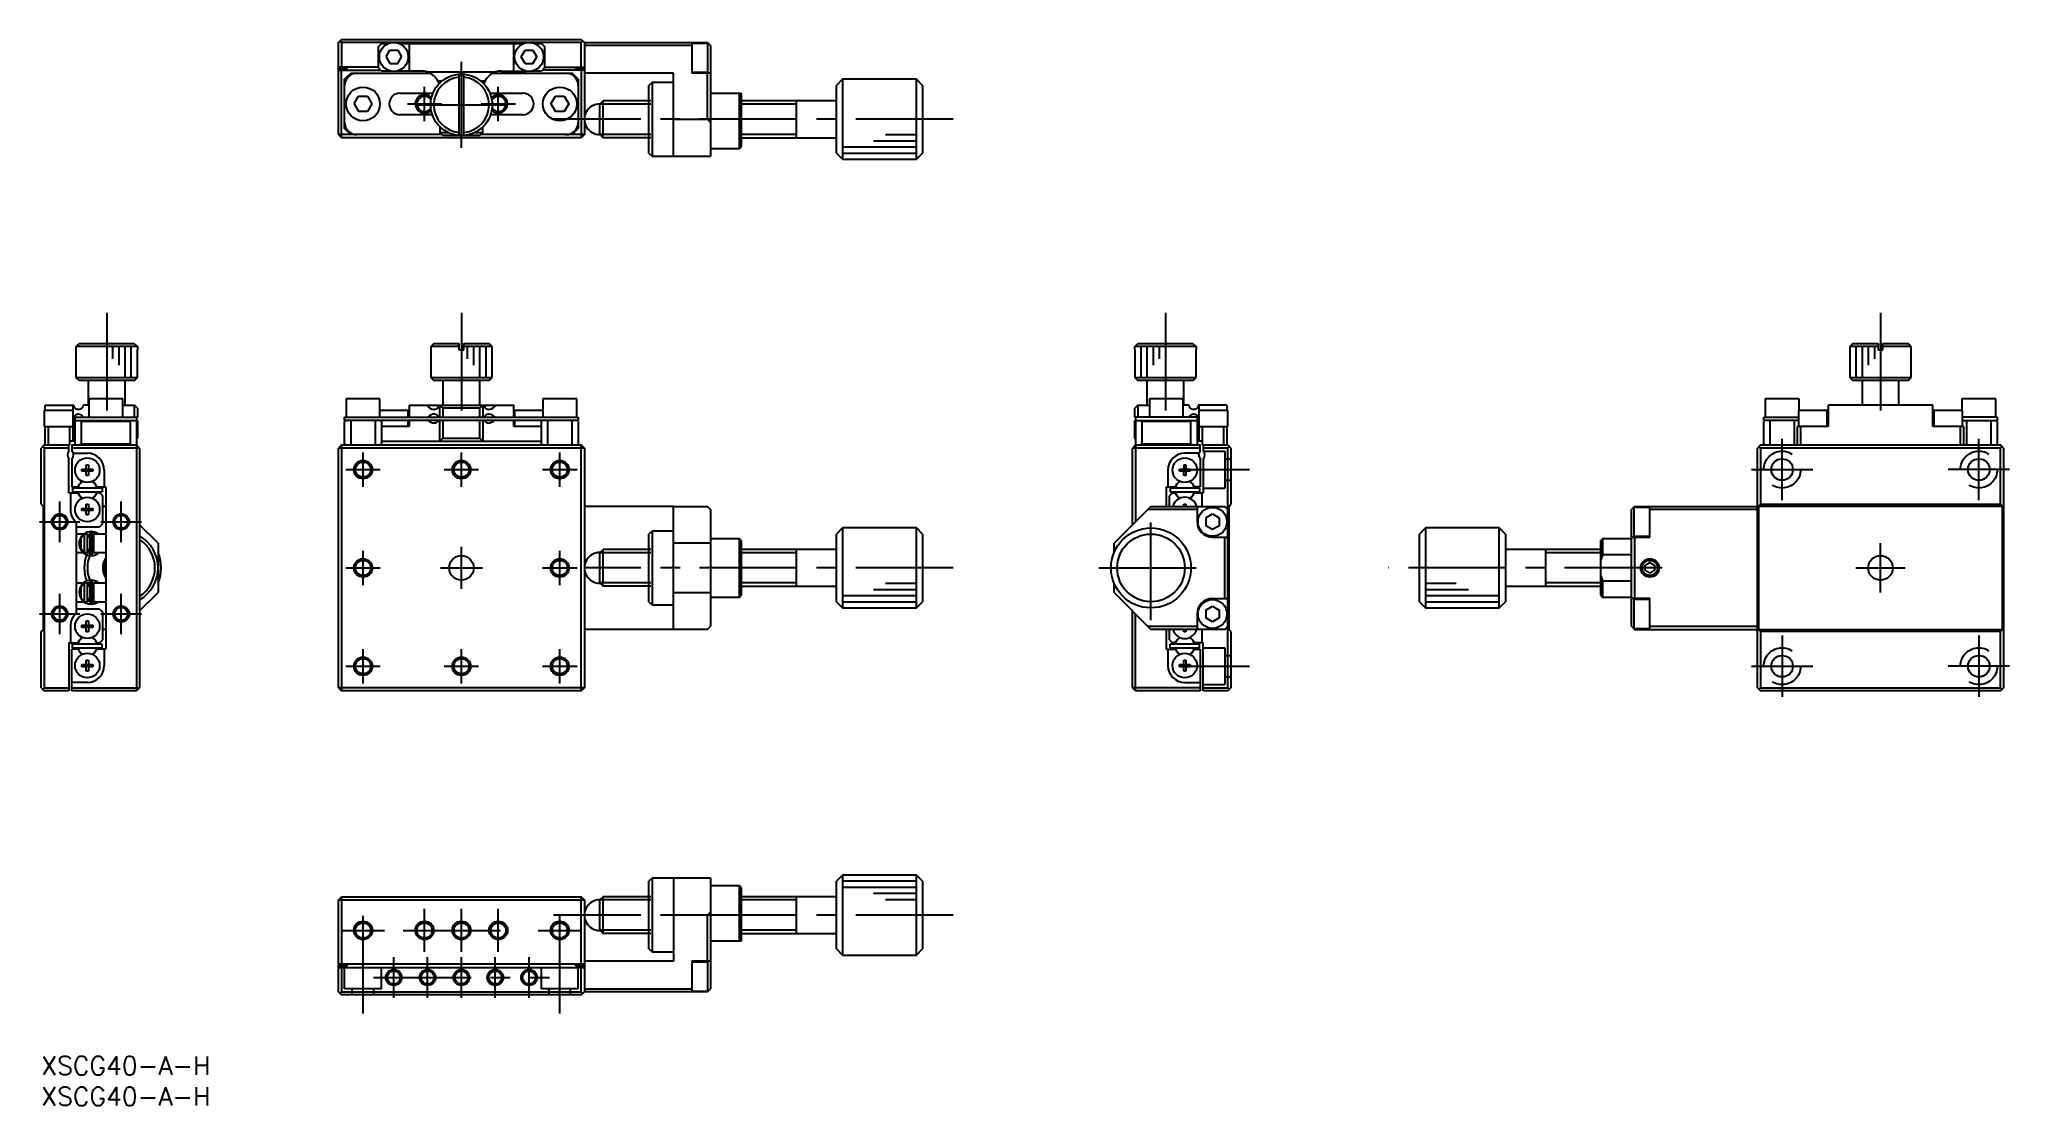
# Model space of a CAD drawing. Extents: x 0 to 320, y -8 to 166.
import ezdxf

# ---------------------------------------------------------------- set-up
doc = ezdxf.new("R2010")
doc.units = 0
doc.header["$LTSCALE"] = 0.5
doc.linetypes.add('CENTER', pattern=[50.8, 31.75, -6.35, 6.35, -6.35])
doc.linetypes.add('DASHED', pattern=[19.05, 12.7, -6.35])
for name, color, linetype in [('MSM_CENTER', 1, 'CENTER'), ('MSM_CONTINUOUS', 7, 'CONTINUOUS'), ('MSM_DASHED', 4, 'DASHED'), ('MSM_NARROW', 5, 'CONTINUOUS'), ('MSM_PART_NUMBER', 7, 'CONTINUOUS')]:
    doc.layers.add(name, color=color, linetype=linetype)
doc.styles.get("Standard").update_dxf_attribs({"font": 'txt.shx', "height": 3, "bigfont": 'bigfont.shx'})

# ---------------------------------------------------------------- blocks, each defined once
blk = doc.blocks.new('*U2')
at = {"layer": 'MSM_PART_NUMBER'}
blk.add_text('XSCG40-A-H', height=3, dxfattribs=at).set_placement((0, -3))
blk = doc.blocks.new('*U3')
at = {"layer": 'MSM_PART_NUMBER'}
blk.add_text('XSCG40-A-H', height=3, dxfattribs=at).set_placement((0, -8))

msp = doc.modelspace()

# ---------------------------------------------------------------- linework, layer by layer
at = {"layer": 'MSM_CENTER'}
for p, q in [((68.344929, 147.85), (68.344929, 161.85)), ((62.344929, 152.200001), (62.344929, 157.800001)), ((74.344929, 152.200001), (74.344929, 157.800001)), ((59.544929, 155.000001), (65.144929, 155.000001)), ((61.344929, 154.85), (75.344929, 154.85)), ((71.544929, 155.000001), (77.144929, 155.000001)), ((148.344929, 152.5), (83.344929, 152.5)), ((10.65, 121), (10.65, 105)), ((68.344929, 121), (68.344929, 104)), ((182.85, 121), (182.85, 105)), ((299.155071, 121), (299.155071, 104)), ((283.155071, 90.5), (283.155071, 100.5)), ((315.155071, 90.5), (315.155071, 100.5)), ((52.344929, 92.7), (52.344929, 98.3)), ((68.344929, 92.7), (68.344929, 98.3)), ((84.344929, 92.7), (84.344929, 98.3)), ((49.544929, 95.5), (55.144929, 95.5)), ((65.544929, 95.5), (71.144929, 95.5)), ((81.544929, 95.5), (87.144929, 95.5)), ((186, 95.5), (196.5, 95.5)), ((278.155071, 95.5), (288.155071, 95.5)), ((320.155071, 95.5), (310.155071, 95.5)), ((3, 83.7), (3, 90.3)), ((13, 83.7), (13, 90.3)), ((-0.3, 87), (6.3, 87)), ((9.7, 87), (16.3, 87)), ((180.5, 71), (180.5, 88)), ((299.155071, 75.5), (299.155071, 83.5)), ((52.344929, 76.7), (52.344929, 82.3)), ((68.344929, 76.1), (68.344929, 82.9)), ((84.344929, 76.7), (84.344929, 82.3)), ((49.544929, 79.5), (55.144929, 79.5)), ((64.944929, 79.5), (71.744929, 79.5)), ((81.544929, 79.5), (87.144929, 79.5)), ((148.344929, 79.5), (88.344929, 79.5)), ((172, 79.5), (189, 79.5)), ((263.655071, 79.5), (219.155071, 79.5)), ((295.155071, 79.5), (303.155071, 79.5)), ((3, 68.7), (3, 75.3)), ((13, 68.7), (13, 75.3)), ((-0.3, 72), (6.3, 72)), ((9.7, 72), (16.3, 72)), ((283.155071, 68.5), (283.155071, 58.5)), ((315.155071, 68.5), (315.155071, 58.5)), ((52.344929, 60.7), (52.344929, 66.3)), ((68.344929, 60.7), (68.344929, 66.3)), ((84.344929, 60.7), (84.344929, 66.3)), ((49.544929, 63.5), (55.144929, 63.5)), ((65.544929, 63.5), (71.144929, 63.5)), ((81.544929, 63.5), (87.144929, 63.5)), ((186, 63.5), (196.5, 63.5)), ((278.155071, 63.5), (288.155071, 63.5)), ((320.155071, 63.5), (310.155071, 63.5)), ((52.344929, 7), (52.344929, 23.999999)), ((62.344929, 17.000001), (62.344929, 23.999999)), ((68.344929, 17.000001), (68.344929, 23.999999)), ((74.344927, 17.000001), (74.344927, 23.999999)), ((148.344929, 23), (83.344929, 23)), ((84.344929, 7), (84.344929, 23.999999)), ((48.84493, 20.5), (55.844928, 20.5)), ((58.84493, 20.5), (77.844926, 20.5)), ((80.84493, 20.5), (87.844928, 20.5)), ((57.344929, 9.55), (57.344929, 16.15)), ((62.844928, 9.55), (62.844928, 16.15)), ((68.344929, 9.55), (68.344929, 16.15)), ((73.84493, 9.55), (73.84493, 16.15)), ((79.34493, 9.55), (79.34493, 16.15)), ((54.044929, 12.85), (82.64493, 12.85))]:
    msp.add_line(p, q, dxfattribs=at)
at = {"layer": 'MSM_CONTINUOUS'}
for p, q in [((48.344929, 165), (48.844929, 165.5)), ((48.344929, 150), (48.344929, 165)), ((48.594929, 165.25), (48.844929, 165)), ((48.844929, 165.5), (87.844929, 165.5)), ((48.844929, 165), (48.844929, 161)), ((87.844929, 165), (48.844929, 165)), ((54.844929, 164.35), (55.344929, 164.85)), ((54.844929, 160.85), (54.844929, 164.35)), ((55.344929, 164.85), (56.518794, 164.85)), ((56.074759, 162.65), (56.709844, 163.75)), ((56.709844, 163.75), (57.980015, 163.75)), ((57.980015, 163.75), (58.6151, 162.65)), ((58.171065, 164.85), (78.518794, 164.85)), ((59.844929, 164.85), (59.844929, 160.35)), ((76.844929, 160.35), (76.844929, 164.85)), ((78.074759, 162.65), (78.709844, 163.75)), ((78.709844, 163.75), (79.980015, 163.75)), ((79.980015, 163.75), (80.6151, 162.65)), ((80.171065, 164.85), (81.344929, 164.85)), ((81.344929, 164.85), (81.844929, 164.35)), ((81.844929, 164.35), (81.844929, 160.85)), ((88.344929, 165), (87.844929, 165.5)), ((87.844929, 165), (88.094929, 165.25)), ((87.844929, 161), (87.844929, 165)), ((88.344929, 165), (108.344929, 165)), ((88.344929, 165), (88.344929, 150)), ((105.844929, 164.5), (88.344929, 164.5)), ((105.844929, 165), (105.844929, 160)), ((108.444929, 164.85), (105.844929, 164.85)), ((108.844929, 164.5), (108.344929, 165)), ((108.444929, 160.15), (108.444929, 164.85)), ((108.844929, 164.5), (108.844929, 146.5)), ((54.844929, 161), (48.344929, 161)), ((49.744929, 160.75), (48.344929, 160.75)), ((48.344929, 160.5), (55.194929, 160.5)), ((48.844929, 149.5), (48.844929, 160.5)), ((49.744929, 160.5), (49.744929, 160.75)), ((55.344929, 160.35), (54.844929, 160.85)), ((56.862747, 160.35), (55.344929, 160.35)), ((56.074759, 162.65), (56.709844, 161.55)), ((56.709844, 161.55), (57.980015, 161.55)), ((61.844929, 160.35), (57.827112, 160.35)), ((57.980015, 161.55), (58.6151, 162.65)), ((74.844929, 160.35), (78.862747, 160.35)), ((78.709844, 161.55), (78.074759, 162.65)), ((78.709844, 161.55), (79.980015, 161.55)), ((81.344929, 160.35), (79.827112, 160.35)), ((79.980015, 161.55), (80.6151, 162.65)), ((81.844929, 160.85), (81.344929, 160.35)), ((88.344929, 160.5), (81.494929, 160.5)), ((81.844929, 161), (88.344929, 161)), ((86.944929, 160.75), (88.344929, 160.75)), ((86.944929, 160.5), (86.944929, 160.75)), ((87.844929, 160.5), (87.844929, 149.5)), ((49.344929, 159), (50.344929, 160)), ((49.344929, 151), (49.344929, 159)), ((49.544929, 159.2), (49.544929, 158.87178)), ((50.344929, 160), (63.250776, 160)), ((62.781679, 160.2), (73.90818, 160.2)), ((65.15471, 158.7), (64.524015, 158.7)), ((67.944929, 159.833974), (67.944929, 149.866026)), ((68.744929, 149.866026), (68.744929, 159.833974)), ((72.165844, 158.7), (71.535149, 158.7)), ((73.439037, 160), (86.344929, 160)), ((87.344929, 159), (86.344929, 160)), ((87.144929, 158.87178), (87.144929, 159.2)), ((87.344929, 159), (87.344929, 151)), ((102.844929, 160), (88.344929, 160)), ((99.344929, 158.5), (98.844929, 158)), ((98.844929, 147), (98.844929, 158)), ((99.344929, 158.5), (99.344929, 146.5)), ((102.844929, 158.5), (99.344929, 158.5)), ((102.844929, 146.5), (102.844929, 160)), ((105.844929, 160.15), (108.444929, 160.15)), ((108.844929, 160), (105.844929, 160)), ((108.344929, 152.5), (108.344929, 160)), ((130.344929, 159), (129.344929, 158)), ((129.344929, 147), (129.344929, 158)), ((130.344929, 159), (130.344929, 146)), ((142.344929, 159), (130.344929, 159)), ((142.344929, 146), (142.344929, 159)), ((143.344929, 158), (142.344929, 159)), ((143.344929, 158), (143.344929, 147)), ((50.901554, 155), (51.623242, 156.25)), ((50.901554, 155), (51.623242, 153.75)), ((51.623242, 156.25), (53.066617, 156.25)), ((53.066617, 156.25), (53.788305, 155)), ((53.788305, 155), (53.066617, 153.75)), ((58.344929, 156.75), (63.719997, 156.75)), ((72.969862, 156.75), (78.344929, 156.75)), ((82.901554, 155), (83.623242, 156.25)), ((82.901554, 155), (83.623242, 153.75)), ((83.623242, 156.25), (85.066617, 156.25)), ((85.066617, 156.25), (85.788305, 155)), ((85.788305, 155), (85.066617, 153.75)), ((91.386429, 155.5), (90.844929, 154.9585)), ((90.844929, 150.0415), (90.844929, 154.9585)), ((91.386429, 149.5), (91.386429, 155.5)), ((99.144929, 155.5), (91.386429, 155.5)), ((108.844929, 156.75), (113.844929, 156.75)), ((113.544929, 147.75), (113.544929, 156.75)), ((113.844929, 156.75), (113.844929, 148.05)), ((129.344929, 155.5), (113.844929, 155.5)), ((122.844929, 149.499995), (122.844929, 155.500005)), ((50.344929, 150), (49.344929, 151)), ((49.544929, 151.12822), (49.544929, 150.8)), ((53.066617, 153.75), (51.623242, 153.75)), ((63.607842, 153.25), (58.344929, 153.25)), ((64.844929, 151.279286), (64.844929, 150.35)), ((71.844929, 150.35), (71.844929, 151.279286)), ((78.344929, 153.25), (73.082017, 153.25)), ((85.066617, 153.75), (83.623242, 153.75)), ((86.344929, 150), (87.344929, 151)), ((87.144929, 150.8), (87.144929, 151.12822)), ((102.844929, 152.500002), (108.344929, 152.5)), ((108.844929, 152), (108.344929, 152.5)), ((65.194929, 150), (48.344929, 150)), ((48.844929, 149.5), (48.344929, 150)), ((87.844929, 149.5), (48.844929, 149.5)), ((64.844929, 150.35), (66.16548, 150.35)), ((65.344929, 149.85), (64.844929, 150.35)), ((71.344929, 149.85), (65.344929, 149.85)), ((70.524379, 150.35), (71.844929, 150.35)), ((71.844929, 150.35), (71.344929, 149.85)), ((88.344929, 150), (71.494929, 150)), ((88.344929, 150), (87.844929, 149.5)), ((90.844929, 150.0415), (91.386429, 149.5)), ((99.144929, 149.5), (91.386429, 149.5)), ((108.844929, 147.75), (113.544929, 147.75)), ((113.544929, 147.75), (113.844929, 148.05)), ((113.844929, 149.5), (129.344929, 149.5)), ((98.844929, 147), (99.344929, 146.5)), ((99.344929, 146.5), (108.844929, 146.5)), ((129.344929, 147), (130.344929, 146)), ((130.344929, 146), (142.344929, 146)), ((142.344929, 146), (143.344929, 147)), ((5.666026, 115.5), (6.167813, 116)), ((15.633974, 115.5), (5.666026, 115.5)), ((5.666026, 115), (5.666026, 115.5)), ((6.167813, 116), (15.132187, 116)), ((15.132187, 116), (15.633974, 115.5)), ((15.633974, 115.5), (15.633974, 115)), ((63.844929, 116), (63.344929, 115.5)), ((67.944929, 115.5), (63.344929, 115.5)), ((63.344929, 115.5), (63.344929, 110.5)), ((63.844929, 116), (67.944929, 116)), ((67.944929, 116), (67.944929, 115)), ((68.744929, 115), (68.744929, 116)), ((68.744929, 116), (72.844929, 116)), ((73.344929, 115.5), (68.744929, 115.5)), ((73.344929, 115.5), (72.844929, 116)), ((73.344929, 110.5), (73.344929, 115.5)), ((177.866026, 115.5), (178.367813, 116)), ((187.833974, 115.5), (177.866026, 115.5)), ((177.866026, 115), (177.866026, 115.5)), ((178.367813, 116), (187.332187, 116)), ((187.332187, 116), (187.833974, 115.5)), ((187.833974, 115.5), (187.833974, 115)), ((294.655071, 116), (294.155071, 115.5)), ((298.755071, 115.5), (294.155071, 115.5)), ((294.155071, 115.5), (294.155071, 110.5)), ((294.655071, 116), (298.755071, 116)), ((298.755071, 116), (298.755071, 115)), ((299.555071, 115), (299.555071, 116)), ((299.555071, 116), (303.655071, 116)), ((304.155071, 115.5), (299.555071, 115.5)), ((304.155071, 115.5), (303.655071, 116)), ((304.155071, 110.5), (304.155071, 115.5)), ((5.65, 115), (5.666026, 115)), ((5.65, 115), (5.65, 110.5)), ((15.633974, 115), (15.65, 115)), ((15.65, 110.5), (15.65, 115)), ((67.944929, 115), (68.744929, 115)), ((177.85, 115), (177.866026, 115)), ((177.85, 115), (177.85, 110.5)), ((187.833974, 115), (187.85, 115)), ((187.85, 110.5), (187.85, 115)), ((298.755071, 115), (299.555071, 115)), ((5.65, 110.5), (15.65, 110.5)), ((5.65, 110.5), (6.15, 110)), ((15.15, 110), (6.15, 110)), ((7.65, 110), (7.65, 106)), ((13.65, 106), (13.65, 110)), ((15.15, 110), (15.65, 110.5)), ((63.344929, 110.5), (73.344929, 110.5)), ((63.344929, 110.5), (63.844929, 110)), ((72.844929, 110), (63.844929, 110)), ((65.344929, 110), (65.344929, 106)), ((71.344929, 106), (71.344929, 110)), ((72.844929, 110), (73.344929, 110.5)), ((177.85, 110.5), (187.85, 110.5)), ((177.85, 110.5), (178.35, 110)), ((187.35, 110), (178.35, 110)), ((179.85, 110), (179.85, 106)), ((185.85, 106), (185.85, 110)), ((187.35, 110), (187.85, 110.5)), ((294.155071, 110.5), (304.155071, 110.5)), ((294.155071, 110.5), (294.655071, 110)), ((303.655071, 110), (294.655071, 110)), ((296.155071, 110), (296.155071, 106)), ((302.155071, 106), (302.155071, 110)), ((303.655071, 110), (304.155071, 110.5)), ((0.65, 106), (5.3, 106)), ((0.65, 105.1), (0.65, 106)), ((5.15, 106), (5.15, 105.1)), ((5.300104, 105.987609), (5.3, 106)), ((5.300413, 105.975229), (5.300104, 105.987609)), ((5.300922, 105.962906), (5.300413, 105.975229)), ((5.301625, 105.950687), (5.300922, 105.962906)), ((5.302516, 105.938617), (5.301625, 105.950687)), ((5.30394, 105.923249), (5.302516, 105.938617)), ((5.305653, 105.908135), (5.30394, 105.923249)), ((5.307635, 105.893304), (5.305653, 105.908135)), ((5.309865, 105.878788), (5.307635, 105.893304)), ((5.312322, 105.864617), (5.309865, 105.878788)), ((5.314986, 105.850822), (5.312322, 105.864617)), ((5.321191, 105.822914), (5.314986, 105.850822)), ((5.328155, 105.796292), (5.321191, 105.822914)), ((5.335805, 105.770881), (5.328155, 105.796292)), ((5.344066, 105.746601), (5.335805, 105.770881)), ((6.765326, 105.774591), (6.756442, 105.748135)), ((6.773458, 105.802253), (6.765326, 105.774591)), ((6.780546, 105.83031), (6.773458, 105.802253)), ((6.786563, 105.858683), (6.780546, 105.83031)), ((6.791483, 105.887295), (6.786563, 105.858683)), ((6.795197, 105.915283), (6.791483, 105.887295)), ((6.79786, 105.943447), (6.795197, 105.915283)), ((6.799464, 105.971711), (6.79786, 105.943447)), ((6.8, 106), (6.799464, 105.971711)), ((7.75, 106), (6.8, 106)), ((13.25, 107), (7.75, 107)), ((7.75, 107), (7.75, 104)), ((13.25, 104), (13.25, 107)), ((13.25, 106), (15.15, 106)), ((15.15, 104), (15.15, 106)), ((15.65, 105.5), (15.15, 106)), ((55.094929, 107), (49.594929, 107)), ((49.594929, 107), (49.594929, 104)), ((55.094929, 104), (55.094929, 107)), ((59.844929, 106), (59.844929, 104)), ((59.844929, 106), (76.844929, 106)), ((62.804595, 105.893304), (62.781679, 106)), ((62.863302, 105.796292), (62.804595, 105.893304)), ((62.952961, 105.70113), (62.863302, 105.796292)), ((64.506259, 105.774591), (64.500841, 105.744054)), ((64.510952, 105.805699), (64.506259, 105.774591)), ((64.514931, 105.837362), (64.510952, 105.805699)), ((64.518193, 105.869465), (64.514931, 105.837362)), ((64.520736, 105.901894), (64.518193, 105.869465)), ((64.522556, 105.934536), (64.520736, 105.901894)), ((64.52365, 105.967276), (64.522556, 105.934536)), ((64.524015, 106), (64.52365, 105.967276)), ((64.844929, 104), (64.844929, 106)), ((65.344929, 105.5), (64.844929, 106)), ((71.844929, 106), (71.344929, 105.5)), ((71.844929, 106), (71.844929, 104)), ((72.166241, 105.965709), (72.165844, 106)), ((72.16743, 105.931464), (72.166241, 105.965709)), ((72.16941, 105.897397), (72.16743, 105.931464)), ((72.172179, 105.863642), (72.16941, 105.897397)), ((72.175435, 105.832899), (72.172179, 105.863642)), ((72.179381, 105.802436), (72.175435, 105.832899)), ((72.18401, 105.772342), (72.179381, 105.802436)), ((72.189315, 105.742707), (72.18401, 105.772342)), ((73.827621, 105.797867), (73.742752, 105.70619)), ((73.882358, 105.886628), (73.827621, 105.797867)), ((73.90818, 106), (73.882358, 105.886628)), ((76.844929, 104), (76.844929, 106)), ((87.094929, 107), (81.594929, 107)), ((81.594929, 107), (81.594929, 104)), ((87.094929, 104), (87.094929, 107)), ((178.35, 106), (177.85, 105.5)), ((178.35, 106), (178.35, 104)), ((178.35, 106), (180.25, 106)), ((185.75, 107), (180.25, 107)), ((180.25, 107), (180.25, 104)), ((185.75, 104), (185.75, 107)), ((186.7, 106), (185.75, 106)), ((186.700796, 105.965461), (186.7, 106)), ((186.703154, 105.93132), (186.700796, 105.965461)), ((186.707062, 105.897337), (186.703154, 105.93132)), ((186.7125, 105.863642), (186.707062, 105.897337)), ((186.718409, 105.834856), (186.7125, 105.863642)), ((186.725427, 105.806373), (186.718409, 105.834856)), ((186.733524, 105.778273), (186.725427, 105.806373)), ((186.741659, 105.753522), (186.733524, 105.778273)), ((186.750621, 105.729134), (186.741659, 105.753522)), ((188.157354, 105.750699), (188.146179, 105.720998)), ((188.165068, 105.773772), (188.157354, 105.750699)), ((188.172248, 105.797867), (188.165068, 105.773772)), ((188.176693, 105.81448), (188.172248, 105.797867)), ((188.180866, 105.831674), (188.176693, 105.81448)), ((188.184732, 105.849438), (188.180866, 105.831674)), ((188.188249, 105.86776), (188.184732, 105.849438)), ((188.191382, 105.886628), (188.188249, 105.86776)), ((188.19409, 105.906031), (188.191382, 105.886628)), ((188.19542, 105.917282), (188.19409, 105.906031)), ((188.196595, 105.928746), (188.19542, 105.917282)), ((188.197607, 105.940388), (188.196595, 105.928746)), ((188.198451, 105.95217), (188.197607, 105.940388)), ((188.199119, 105.964059), (188.198451, 105.95217)), ((188.199604, 105.976017), (188.199119, 105.964059)), ((188.1999, 105.988009), (188.199604, 105.976017)), ((188.2, 106), (188.1999, 105.988009)), ((192.85, 106), (188.2, 106)), ((188.35, 105.1), (188.35, 106)), ((192.85, 106), (192.85, 105.1)), ((285.905071, 107), (280.405071, 107)), ((280.405071, 107), (280.405071, 104)), ((285.905071, 105.1), (285.905071, 107)), ((307.655071, 106), (290.655071, 106)), ((290.655071, 106), (290.655071, 102.5)), ((307.655071, 102.5), (307.655071, 106)), ((317.905071, 107), (312.405071, 107)), ((312.405071, 107), (312.405071, 105.1)), ((317.905071, 104), (317.905071, 107)), ((5.2, 105.1), (0.5, 105.1)), ((0.5, 105.1), (0.5, 102.5)), ((5.2, 102.5), (5.2, 105.1)), ((5.300004, 103.802242), (5.300109, 103.8127)), ((5.300045, 103.791789), (5.300004, 103.802242)), ((5.300239, 103.781085), (5.300045, 103.791789)), ((5.300109, 103.8127), (5.300357, 103.823134)), ((5.300585, 103.770409), (5.300239, 103.781085)), ((5.300357, 103.823134), (5.300749, 103.833513)), ((5.301079, 103.759792), (5.300585, 103.770409)), ((5.300749, 103.833513), (5.301301, 103.844149)), ((5.301718, 103.749264), (5.301079, 103.759792)), ((5.301301, 103.844149), (5.301999, 103.854708)), ((5.302758, 103.735743), (5.301718, 103.749264)), ((5.301999, 103.854708), (5.302837, 103.865167)), ((5.304025, 103.722403), (5.302758, 103.735743)), ((5.302837, 103.865167), (5.30381, 103.875499)), ((5.30381, 103.875499), (5.305248, 103.888565)), ((5.305506, 103.709288), (5.304025, 103.722403)), ((5.305248, 103.888565), (5.306889, 103.901416)), ((5.307649, 103.693166), (5.305506, 103.709288)), ((5.306889, 103.901416), (5.30872, 103.91403)), ((5.310089, 103.677404), (5.307649, 103.693166)), ((5.30872, 103.91403), (5.310725, 103.926384)), ((5.312804, 103.662015), (5.310089, 103.677404)), ((5.310725, 103.926384), (5.313739, 103.942897)), ((5.315771, 103.647013), (5.312804, 103.662015)), ((5.313739, 103.942897), (5.317038, 103.958956)), ((5.318965, 103.63241), (5.315771, 103.647013)), ((5.317038, 103.958956), (5.320596, 103.974556)), ((5.322362, 103.618221), (5.318965, 103.63241)), ((5.320596, 103.974556), (5.327893, 104.002702)), ((5.33019, 103.589303), (5.322362, 103.618221)), ((5.327893, 104.002702), (5.335936, 104.02952)), ((5.3388, 103.561799), (5.33019, 103.589303)), ((5.335936, 104.02952), (5.34466, 104.055102)), ((5.348119, 103.535602), (5.3388, 103.561799)), ((5.352863, 105.723377), (5.344066, 105.746601)), ((5.34466, 104.055102), (5.353998, 104.079544)), ((5.358069, 103.510604), (5.348119, 103.535602)), ((5.362122, 105.70113), (5.352863, 105.723377)), ((5.353998, 104.079544), (5.363886, 104.102937)), ((5.368574, 103.486696), (5.358069, 103.510604)), ((5.381822, 105.659322), (5.362122, 105.70113)), ((5.363886, 104.102937), (5.374256, 104.125377)), ((5.391431, 103.441047), (5.368574, 103.486696)), ((5.374256, 104.125377), (5.400802, 104.175782)), ((5.403222, 105.620262), (5.381822, 105.659322)), ((5.416377, 103.398595), (5.391431, 103.441047)), ((5.400802, 104.175782), (5.429969, 104.222476)), ((5.426199, 105.58362), (5.403222, 105.620262)), ((5.443297, 103.359014), (5.416377, 103.398595)), ((5.457046, 105.540714), (5.426199, 105.58362)), ((5.429969, 104.222476), (5.461661, 104.265704)), ((5.472076, 103.321979), (5.443297, 103.359014)), ((5.490251, 105.500753), (5.457046, 105.540714)), ((5.461661, 104.265704), (5.495782, 104.305712)), ((5.499672, 103.290453), (5.472076, 103.321979)), ((5.525757, 105.463617), (5.490251, 105.500753)), ((5.495782, 104.305712), (5.532235, 104.342745)), ((5.5, 99.5), (5.5, 104)), ((5.5, 104), (15.65, 104)), ((5.5, 103.5), (15.65, 103.5)), ((5.563506, 105.429191), (5.525757, 105.463617)), ((5.532235, 104.342745), (5.570924, 104.377049)), ((5.602361, 105.398227), (5.563506, 105.429191)), ((5.570924, 104.377049), (5.617206, 104.412534)), ((5.643395, 105.369769), (5.602361, 105.398227)), ((5.617206, 104.412534), (5.66646, 104.44452)), ((5.686562, 105.343933), (5.643395, 105.369769)), ((5.66646, 104.44452), (5.718618, 104.472819)), ((5.731822, 105.320837), (5.686562, 105.343933)), ((5.718618, 104.472819), (5.760688, 104.491954)), ((5.781667, 105.299643), (5.731822, 105.320837)), ((5.760688, 104.491954), (5.804503, 104.508687)), ((5.833841, 105.281823), (5.781667, 105.299643)), ((5.804503, 104.508687), (5.849989, 104.522841)), ((5.888225, 105.267655), (5.833841, 105.281823)), ((5.849989, 104.522841), (5.89707, 104.534243)), ((5.929283, 105.259779), (5.888225, 105.267655)), ((5.89707, 104.534243), (5.94242, 104.542236)), ((5.971488, 105.254121), (5.929283, 105.259779)), ((5.94242, 104.542236), (5.989227, 104.547515)), ((6.014733, 105.25083), (5.971488, 105.254121)), ((5.989227, 104.547515), (6.0373, 104.549872)), ((6.058912, 105.250053), (6.014733, 105.25083)), ((6.0373, 104.549872), (6.086448, 104.549101)), ((6.103914, 105.251942), (6.058912, 105.250053)), ((6.086448, 104.549101), (6.13648, 104.544994)), ((6.149707, 105.256659), (6.103914, 105.251942)), ((6.13648, 104.544994), (6.187207, 104.537343)), ((6.196089, 105.264366), (6.149707, 105.256659)), ((6.187207, 104.537343), (6.22722, 104.528759)), ((6.230211, 105.271975), (6.196089, 105.264366)), ((6.22722, 104.528759), (6.267494, 104.51777)), ((6.264531, 105.281342), (6.230211, 105.271975)), ((6.298926, 105.292517), (6.264531, 105.281342)), ((6.267494, 104.51777), (6.307839, 104.504286)), ((6.333271, 105.305552), (6.298926, 105.292517)), ((6.5, 103.3), (6.3, 103.5)), ((6.307839, 104.504286), (6.338852, 104.492142)), ((6.365356, 105.319536), (6.333271, 105.305552)), ((6.338852, 104.492142), (6.369778, 104.478405)), ((6.397312, 105.335301), (6.365356, 105.319536)), ((6.369778, 104.478405), (6.400497, 104.463059)), ((6.428987, 105.352847), (6.397312, 105.335301)), ((6.400497, 104.463059), (6.430886, 104.446085)), ((6.460226, 105.372173), (6.428987, 105.352847)), ((6.430886, 104.446085), (6.455118, 104.43117)), ((6.455118, 104.43117), (6.479051, 104.41515)), ((6.490876, 105.393279), (6.460226, 105.372173)), ((6.479051, 104.41515), (6.502605, 104.398035)), ((6.520783, 105.416165), (6.490876, 105.393279)), ((6.5, 103.3), (6.5, 99.7)), ((14.5, 103.3), (6.5, 103.3)), ((6.502605, 104.398035), (6.525702, 104.379834)), ((6.547582, 105.438853), (6.520783, 105.416165)), ((6.525702, 104.379834), (6.54891, 104.359985)), ((6.573654, 105.463139), (6.547582, 105.438853)), ((6.54891, 104.359985), (6.571539, 104.33897)), ((6.571539, 104.33897), (6.593495, 104.316825)), ((6.598857, 105.48895), (6.573654, 105.463139)), ((6.593495, 104.316825), (6.614685, 104.29359)), ((6.623049, 105.516213), (6.598857, 105.48895)), ((6.614685, 104.29359), (6.634545, 104.269895)), ((6.646085, 105.544855), (6.623049, 105.516213)), ((6.634545, 104.269895), (6.653582, 104.245173)), ((6.667825, 105.574803), (6.646085, 105.544855)), ((6.653582, 104.245173), (6.671711, 104.219487)), ((6.683137, 105.597963), (6.667825, 105.574803)), ((6.671711, 104.219487), (6.688849, 104.192902)), ((6.697677, 105.621837), (6.683137, 105.597963)), ((6.688849, 104.192902), (6.705509, 104.164419)), ((6.711394, 105.646369), (6.697677, 105.621837)), ((6.705509, 104.164419), (6.72101, 104.135011)), ((6.724235, 105.671507), (6.711394, 105.646369)), ((6.72101, 104.135011), (6.735276, 104.104777)), ((6.735859, 105.696531), (6.724235, 105.671507)), ((6.735276, 104.104777), (6.74823, 104.073817)), ((6.746608, 105.722095), (6.735859, 105.696531)), ((6.756442, 105.748135), (6.746608, 105.722095)), ((6.74823, 104.073817), (6.757256, 104.049576)), ((6.757256, 104.049576), (6.765468, 104.024953)), ((6.765468, 104.024953), (6.772842, 104)), ((14.7, 103.5), (14.5, 103.3)), ((14.5, 99.7), (14.5, 103.3)), ((15.5, 104), (15.5, 59.5)), ((15.65, 105.5), (15.65, 104)), ((15.65, 103.5), (15.65, 100.6)), ((49.344929, 103.5), (49.344929, 104)), ((49.344929, 104), (87.344929, 104)), ((49.544929, 103.5), (49.344929, 103.3)), ((87.344929, 103.5), (49.344929, 103.5)), ((49.344929, 99.7), (49.344929, 103.3)), ((50.344929, 103.5), (50.344929, 99.5)), ((54.344929, 99.5), (54.344929, 103.5)), ((59.694929, 105.1), (55.094929, 105.1)), ((55.344929, 103.3), (55.144929, 103.5)), ((55.344929, 103.3), (55.344929, 99.7)), ((59.694929, 104), (59.694929, 105.1)), ((59.694929, 102.5), (59.694929, 103.5)), ((59.844929, 103.5), (59.844929, 102.5)), ((62.860614, 104.000031), (62.932245, 104.079544)), ((63.987275, 105.25), (63.840161, 105.263205)), ((63.987235, 103.05), (63.870267, 103.058584)), ((63.987202, 104.55), (64.022405, 104.549101)), ((63.997125, 103.050102), (63.987235, 103.05)), ((63.996057, 105.250053), (63.987275, 105.25)), ((64.032248, 105.251477), (63.996057, 105.250053)), ((64.037914, 103.051903), (63.997125, 103.050102)), ((64.022405, 104.549101), (64.0688, 104.544994)), ((64.067805, 105.254917), (64.032248, 105.251477)), ((64.077736, 103.056246), (64.037914, 103.051903)), ((64.10262, 105.260464), (64.067805, 105.254917)), ((64.0688, 104.544994), (64.113727, 104.537343)), ((64.116462, 103.063265), (64.077736, 103.056246)), ((64.136584, 105.26821), (64.10262, 105.260464)), ((64.113727, 104.537343), (64.143234, 104.530028)), ((64.15396, 103.073098), (64.116462, 103.063265)), ((64.16959, 105.278246), (64.136584, 105.26821)), ((64.143234, 104.530028), (64.17208, 104.520878)), ((64.181785, 103.082625), (64.15396, 103.073098)), ((64.201529, 105.290663), (64.16959, 105.278246)), ((64.17208, 104.520878), (64.200184, 104.509849)), ((64.2089, 103.093981), (64.181785, 103.082625)), ((64.200184, 104.509849), (64.227463, 104.496899)), ((64.232291, 105.305552), (64.201529, 105.290663)), ((64.235228, 103.107198), (64.2089, 103.093981)), ((64.227463, 104.496899), (64.253833, 104.481984)), ((64.25636, 105.319536), (64.232291, 105.305552)), ((64.26069, 103.122312), (64.235228, 103.107198)), ((64.253833, 104.481984), (64.279212, 104.46506)), ((64.279671, 105.335301), (64.25636, 105.319536)), ((64.285208, 103.139354), (64.26069, 103.122312)), ((64.279212, 104.46506), (64.303516, 104.446085)), ((64.302156, 105.352847), (64.279671, 105.335301)), ((64.308703, 103.15836), (64.285208, 103.139354)), ((64.323749, 105.372173), (64.302156, 105.352847)), ((64.303516, 104.446085), (64.322837, 104.42873)), ((64.329389, 103.177644), (64.308703, 103.15836)), ((64.322837, 104.42873), (64.341449, 104.40984)), ((64.344382, 105.393279), (64.323749, 105.372173)), ((64.349226, 103.198718), (64.329389, 103.177644)), ((64.341449, 104.40984), (64.359307, 104.389451)), ((64.363987, 105.416165), (64.344382, 105.393279)), ((64.368154, 103.221536), (64.349226, 103.198718)), ((64.359307, 104.389451), (64.376365, 104.367596)), ((64.381114, 105.438853), (64.363987, 105.416165)), ((64.386117, 103.246056), (64.368154, 103.221536)), ((64.376365, 104.367596), (64.392579, 104.344311)), ((64.397394, 105.463139), (64.381114, 105.438853)), ((64.403058, 103.272231), (64.386117, 103.246056)), ((64.392579, 104.344311), (64.407904, 104.319631)), ((64.412785, 105.48895), (64.397394, 105.463139)), ((64.41892, 103.30002), (64.403058, 103.272231)), ((64.407904, 104.319631), (64.422294, 104.29359)), ((64.427247, 105.516213), (64.412785, 105.48895)), ((64.431701, 103.325256), (64.41892, 103.30002)), ((64.422294, 104.29359), (64.43418, 104.269524)), ((64.440738, 105.544855), (64.427247, 105.516213)), ((64.443717, 103.351755), (64.431701, 103.325256)), ((64.43418, 104.269524), (64.445383, 104.244323)), ((64.453216, 105.574803), (64.440738, 105.544855)), ((64.454944, 103.379426), (64.443717, 103.351755)), ((64.445383, 104.244323), (64.455886, 104.218068)), ((64.462892, 105.600911), (64.453216, 105.574803)), ((64.465361, 103.408178), (64.454944, 103.379426)), ((64.455886, 104.218068), (64.465672, 104.19084)), ((64.471889, 105.627976), (64.462892, 105.600911)), ((64.474947, 103.437919), (64.465361, 103.408178)), ((64.465672, 104.19084), (64.474723, 104.16272)), ((64.480194, 105.655911), (64.471889, 105.627976)), ((64.474723, 104.16272), (64.483022, 104.133789)), ((64.483679, 103.468556), (64.474947, 103.437919)), ((64.487796, 105.684627), (64.480194, 105.655911)), ((64.483022, 104.133789), (64.490551, 104.104128)), ((64.491535, 103.5), (64.483679, 103.468556)), ((64.494683, 105.714037), (64.487796, 105.684627)), ((64.490551, 104.104128), (64.497294, 104.073817)), ((64.500841, 105.744054), (64.494683, 105.714037)), ((64.497294, 104.073817), (64.502045, 104.049576)), ((64.502045, 104.049576), (64.506334, 104.024953)), ((64.506334, 104.024953), (64.510156, 104)), ((64.844929, 100.1), (64.844929, 103.5)), ((65.344929, 105.5), (65.344929, 104)), ((71.344929, 105.5), (65.344929, 105.5)), ((65.344929, 103.5), (65.344929, 100.6)), ((71.344929, 104), (71.344929, 105.5)), ((71.344929, 100.6), (71.344929, 103.5)), ((71.844929, 103.5), (71.844929, 100.1)), ((72.179702, 104), (72.184775, 104.032393)), ((72.184775, 104.032393), (72.190658, 104.064279)), ((72.195287, 105.713621), (72.189315, 105.742707)), ((72.190658, 104.064279), (72.197339, 104.095556)), ((72.20192, 105.685172), (72.195287, 105.713621)), ((72.197339, 104.095556), (72.204807, 104.126119)), ((72.20639, 103.46772), (72.198324, 103.5)), ((72.209206, 105.657451), (72.20192, 105.685172)), ((72.204807, 104.126119), (72.213047, 104.155863)), ((72.215342, 103.436374), (72.20639, 103.46772)), ((72.217137, 105.630548), (72.209206, 105.657451)), ((72.213047, 104.155863), (72.222048, 104.184684)), ((72.225158, 103.406144), (72.215342, 103.436374)), ((72.22724, 105.600171), (72.217137, 105.630548)), ((72.222048, 104.184684), (72.231796, 104.212478)), ((72.235892, 103.376907), (72.225158, 103.406144)), ((72.238284, 105.570825), (72.22724, 105.600171)), ((72.231796, 104.212478), (72.242292, 104.239197)), ((72.247515, 103.348735), (72.235892, 103.376907)), ((72.250235, 105.542582), (72.238284, 105.570825)), ((72.242292, 104.239197), (72.25357, 104.264948)), ((72.259996, 103.321701), (72.247515, 103.348735)), ((72.263061, 105.515514), (72.250235, 105.542582)), ((72.25357, 104.264948), (72.265605, 104.289679)), ((72.273305, 103.295877), (72.259996, 103.321701)), ((72.27673, 105.489694), (72.263061, 105.515514)), ((72.265605, 104.289679), (72.278369, 104.313337)), ((72.28741, 103.271336), (72.273305, 103.295877)), ((72.291211, 105.465195), (72.27673, 105.489694)), ((72.278369, 104.313337), (72.291835, 104.335871)), ((72.302283, 103.248149), (72.28741, 103.271336)), ((72.306471, 105.442087), (72.291211, 105.465195)), ((72.291835, 104.335871), (72.305977, 104.357229)), ((72.317892, 103.226389), (72.302283, 103.248149)), ((72.305977, 104.357229), (72.320767, 104.37736)), ((72.322478, 105.420445), (72.306471, 105.442087)), ((72.336554, 103.203346), (72.317892, 103.226389)), ((72.320767, 104.37736), (72.339976, 104.400589)), ((72.341602, 105.397584), (72.322478, 105.420445)), ((72.356218, 103.181986), (72.336554, 103.203346)), ((72.339976, 104.400589), (72.36021, 104.422064)), ((72.361741, 105.376446), (72.341602, 105.397584)), ((72.376821, 103.162309), (72.356218, 103.181986)), ((72.36021, 104.422064), (72.381402, 104.441779)), ((72.382831, 105.357029), (72.361741, 105.376446)), ((72.398302, 103.144317), (72.376821, 103.162309)), ((72.381402, 104.441779), (72.403487, 104.459731)), ((72.404808, 105.339332), (72.382831, 105.357029)), ((72.420598, 103.12801), (72.398302, 103.144317)), ((72.403487, 104.459731), (72.426399, 104.475916)), ((72.427607, 105.32335), (72.404808, 105.339332)), ((72.443648, 103.113389), (72.420598, 103.12801)), ((72.426399, 104.475916), (72.450073, 104.49033)), ((72.451165, 105.309083), (72.427607, 105.32335)), ((72.467389, 103.100454), (72.443648, 103.113389)), ((72.450073, 104.49033), (72.480194, 104.505689)), ((72.475418, 105.296527), (72.451165, 105.309083)), ((72.49788, 103.086634), (72.467389, 103.100454)), ((72.510773, 105.281617), (72.475418, 105.296527)), ((72.480194, 104.505689), (72.511486, 104.51861)), ((72.529475, 103.075163), (72.49788, 103.086634)), ((72.547529, 105.269745), (72.510773, 105.281617)), ((72.511486, 104.51861), (72.54384, 104.529182)), ((72.562072, 103.065954), (72.529475, 103.075163)), ((72.54384, 104.529182), (72.577152, 104.537489)), ((72.585535, 105.260781), (72.547529, 105.269745)), ((72.59557, 103.058921), (72.562072, 103.065954)), ((72.577152, 104.537489), (72.611314, 104.54362)), ((72.624642, 105.254591), (72.585535, 105.260781)), ((72.62987, 103.053976), (72.59557, 103.058921)), ((72.611314, 104.54362), (72.646221, 104.54766)), ((72.664698, 105.251044), (72.624642, 105.254591)), ((72.66487, 103.051032), (72.62987, 103.053976)), ((72.646221, 104.54766), (72.681767, 104.549696)), ((72.702531, 105.25), (72.664698, 105.251044)), ((72.70047, 103.050003), (72.66487, 103.051032)), ((72.681767, 104.549696), (72.702647, 104.55)), ((72.702522, 103.05), (72.70047, 103.050003)), ((72.702647, 104.55), (72.834688, 104.539225)), ((76.844929, 102.5), (76.844929, 103.5)), ((81.594929, 105.1), (76.994929, 105.1)), ((76.994929, 105.1), (76.994929, 104)), ((76.994929, 103.5), (76.994929, 102.5)), ((81.544929, 103.5), (81.344929, 103.3)), ((81.344929, 99.7), (81.344929, 103.3)), ((82.344929, 103.5), (82.344929, 99.5)), ((86.344929, 99.5), (86.344929, 103.5)), ((87.344929, 103.3), (87.144929, 103.5)), ((87.344929, 104), (87.344929, 103.5)), ((87.344929, 103.3), (87.344929, 99.7)), ((177.85, 104), (177.85, 105.5)), ((188, 104), (177.85, 104)), ((177.85, 100.6), (177.85, 103.5)), ((177.85, 103.5), (188, 103.5)), ((178, 104), (178, 87)), ((179, 103.3), (178.8, 103.5)), ((187, 103.3), (179, 103.3)), ((179, 103.3), (179, 99.7)), ((186.727158, 104), (186.734773, 104.025719)), ((186.734773, 104.025719), (186.74328, 104.051087)), ((186.74328, 104.051087), (186.752649, 104.076046)), ((186.760384, 105.705162), (186.750621, 105.729134)), ((186.752649, 104.076046), (186.762046, 104.098695)), ((186.771823, 105.679728), (186.760384, 105.705162)), ((186.762046, 104.098695), (186.772144, 104.120953)), ((186.784146, 105.654838), (186.771823, 105.679728)), ((186.772144, 104.120953), (186.782914, 104.142777)), ((186.782914, 104.142777), (186.795711, 104.166612)), ((186.79731, 105.630548), (186.784146, 105.654838)), ((186.795711, 104.166612), (186.809293, 104.189862)), ((186.806499, 105.614764), (186.79731, 105.630548)), ((186.816035, 105.599265), (186.806499, 105.614764)), ((186.809293, 104.189862), (186.823612, 104.212478)), ((186.835923, 105.569409), (186.816035, 105.599265)), ((186.823612, 104.212478), (186.838172, 104.233781)), ((186.857033, 105.540773), (186.835923, 105.569409)), ((186.838172, 104.233781), (186.853367, 104.254453)), ((186.853367, 104.254453), (186.86915, 104.274461)), ((186.873301, 105.520504), (186.857033, 105.540773)), ((186.86915, 104.274461), (186.891865, 104.300984)), ((186.890146, 105.500938), (186.873301, 105.520504)), ((186.907519, 105.482106), (186.890146, 105.500938)), ((186.891865, 104.300984), (186.915548, 104.326176)), ((186.92904, 105.460464), (186.907519, 105.482106)), ((186.915548, 104.326176), (186.933703, 104.344)), ((186.951216, 105.4399), (186.92904, 105.460464)), ((186.933703, 104.344), (186.952303, 104.361067)), ((186.973958, 105.420445), (186.951216, 105.4399)), ((186.952303, 104.361067), (186.971298, 104.37736)), ((186.971298, 104.37736), (186.993162, 104.39481)), ((187.00009, 105.399932), (186.973958, 105.420445)), ((186.993162, 104.39481), (187.015433, 104.41127)), ((187.2, 103.5), (187, 103.3)), ((187, 99.7), (187, 103.3)), ((187.026613, 105.380934), (187.00009, 105.399932)), ((187.015433, 104.41127), (187.046002, 104.431888)), ((187.053594, 105.363319), (187.026613, 105.380934)), ((187.046002, 104.431888), (187.077107, 104.450729)), ((187.080633, 105.347261), (187.053594, 105.363319)), ((187.077107, 104.450729), (187.108593, 104.467788)), ((187.107962, 105.332535), (187.080633, 105.347261)), ((187.135208, 105.319261), (187.107962, 105.332535)), ((187.108593, 104.467788), (187.132655, 104.479553)), ((187.132655, 104.479553), (187.156837, 104.49033)), ((187.162603, 105.30725), (187.135208, 105.319261)), ((187.156837, 104.49033), (187.187942, 104.502726)), ((187.189949, 105.296527), (187.162603, 105.30725)), ((187.187942, 104.502726), (187.219107, 104.513574)), ((187.218233, 105.286709), (187.189949, 105.296527)), ((187.246504, 105.278135), (187.218233, 105.286709)), ((187.219107, 104.513574), (187.250231, 104.522906)), ((187.274693, 105.270776), (187.246504, 105.278135)), ((187.250231, 104.522906), (187.2888, 104.532471)), ((187.307963, 105.263573), (187.274693, 105.270776)), ((187.2888, 104.532471), (187.327103, 104.539862)), ((187.341008, 105.257962), (187.307963, 105.263573)), ((187.327103, 104.539862), (187.361271, 104.544733)), ((187.37374, 105.253887), (187.341008, 105.257962)), ((187.361271, 104.544733), (187.395078, 104.547986)), ((187.41374, 105.250877), (187.37374, 105.253887)), ((187.395078, 104.547986), (187.428636, 104.549696)), ((187.453111, 105.250006), (187.41374, 105.250877)), ((187.428636, 104.549696), (187.472321, 104.549668)), ((187.481799, 105.250674), (187.453111, 105.250006)), ((187.472321, 104.549668), (187.51535, 104.547147)), ((187.510077, 105.25241), (187.481799, 105.250674)), ((187.546781, 105.256271), (187.510077, 105.25241)), ((187.51535, 104.547147), (187.557375, 104.542274)), ((187.582702, 105.261833), (187.546781, 105.256271)), ((187.557375, 104.542274), (187.598815, 104.535088)), ((187.617783, 105.269008), (187.582702, 105.261833)), ((187.598815, 104.535088), (187.639115, 104.525765)), ((187.668012, 105.282385), (187.617783, 105.269008)), ((187.639115, 104.525765), (187.678666, 104.514291)), ((187.716313, 105.298874), (187.668012, 105.282385)), ((187.678666, 104.514291), (187.716984, 104.50087)), ((187.761994, 105.317973), (187.716313, 105.298874)), ((187.716984, 104.50087), (187.754227, 104.485526)), ((187.754227, 104.485526), (187.799866, 104.463396)), ((187.805733, 105.339732), (187.761994, 105.317973)), ((187.799866, 104.463396), (187.843655, 104.438386)), ((187.847259, 105.363851), (187.805733, 105.339732)), ((187.843655, 104.438386), (187.885309, 104.410742)), ((187.885851, 105.389644), (187.847259, 105.363851)), ((187.885309, 104.410742), (187.925286, 104.380176)), ((187.922423, 105.41749), (187.885851, 105.389644)), ((187.957164, 105.447474), (187.922423, 105.41749)), ((187.925286, 104.380176), (187.963069, 104.347047)), ((187.989742, 105.479249), (187.957164, 105.447474)), ((187.963069, 104.347047), (187.999069, 104.310908)), ((188.020516, 105.513162), (187.989742, 105.479249)), ((187.999069, 104.310908), (188.032804, 104.272059)), ((188, 104), (188, 99.5)), ((188.00787, 103.298717), (188.000186, 103.290299)), ((188.039733, 103.336626), (188.00787, 103.298717)), ((188.049171, 105.548893), (188.020516, 105.513162)), ((188.032804, 104.272059), (188.064433, 104.230084)), ((188.069311, 103.376971), (188.039733, 103.336626)), ((188.076021, 105.586965), (188.049171, 105.548893)), ((188.064433, 104.230084), (188.083089, 104.202117)), ((188.088004, 103.405725), (188.069311, 103.376971)), ((188.10088, 105.627367), (188.076021, 105.586965)), ((188.083089, 104.202117), (188.100832, 104.17272)), ((188.105703, 103.435921), (188.088004, 103.405725)), ((188.100832, 104.17272), (188.117582, 104.14181)), ((188.121459, 105.66587), (188.10088, 105.627367)), ((188.118991, 103.460948), (188.105703, 103.435921)), ((188.117582, 104.14181), (188.133341, 104.109104)), ((188.13161, 103.487089), (188.118991, 103.460948)), ((188.13419, 105.69277), (188.121459, 105.66587)), ((188.143516, 103.514455), (188.13161, 103.487089)), ((188.133341, 104.109104), (188.140783, 104.092094)), ((188.146179, 105.720998), (188.13419, 105.69277)), ((188.140783, 104.092094), (188.147936, 104.074563)), ((188.152732, 103.537946), (188.143516, 103.514455)), ((188.147936, 104.074563), (188.157074, 104.050101)), ((188.161401, 103.562486), (188.152732, 103.537946)), ((188.157074, 104.050101), (188.165618, 104.024488)), ((188.169462, 103.588166), (188.161401, 103.562486)), ((188.165618, 104.024488), (188.173495, 103.997624)), ((188.174202, 103.604979), (188.169462, 103.588166)), ((188.173495, 103.997624), (188.177212, 103.983475)), ((188.178667, 103.622387), (188.174202, 103.604979)), ((188.177212, 103.983475), (188.180725, 103.968943)), ((188.18282, 103.640383), (188.178667, 103.622387)), ((188.180725, 103.968943), (188.184015, 103.95402)), ((188.186622, 103.658964), (188.18282, 103.640383)), ((188.184015, 103.95402), (188.186662, 103.940808)), ((188.190032, 103.678126), (188.186622, 103.658964)), ((188.186662, 103.940808), (188.189122, 103.927251)), ((188.189122, 103.927251), (188.191377, 103.91337)), ((188.193013, 103.697864), (188.190032, 103.678126)), ((188.191377, 103.91337), (188.193408, 103.89919)), ((188.194639, 103.710507), (188.193013, 103.697864)), ((188.193408, 103.89919), (188.195197, 103.884734)), ((188.196072, 103.723411), (188.194639, 103.710507)), ((188.195197, 103.884734), (188.196724, 103.870024)), ((188.1973, 103.736533), (188.196072, 103.723411)), ((188.196724, 103.870024), (188.197695, 103.858695)), ((188.198312, 103.749828), (188.1973, 103.736533)), ((188.197695, 103.858695), (188.1985, 103.847191)), ((188.199096, 103.763254), (188.198312, 103.749828)), ((188.1985, 103.847191), (188.199135, 103.835554)), ((188.19964, 103.776766), (188.199096, 103.763254)), ((188.199135, 103.835554), (188.199596, 103.823823)), ((188.199596, 103.823823), (188.199881, 103.812039)), ((188.199907, 103.78847), (188.19964, 103.776766)), ((188.199881, 103.812039), (188.199986, 103.800241)), ((188.199986, 103.800241), (188.199907, 103.78847)), ((193, 105.1), (188.3, 105.1)), ((188.3, 105.1), (188.3, 102.5)), ((193, 102.5), (193, 105.1)), ((280.155071, 103.5), (280.155071, 104)), ((280.155071, 104), (285.805071, 104)), ((280.355071, 103.5), (280.155071, 103.3)), ((285.805071, 103.5), (280.155071, 103.5)), ((280.155071, 99.7), (280.155071, 103.3)), ((281.155071, 103.5), (281.155071, 99.5)), ((285.155071, 99.5), (285.155071, 103.5)), ((290.505071, 105.1), (285.805071, 105.1)), ((285.805071, 105.1), (285.805071, 102.5)), ((290.505071, 102.5), (290.505071, 105.1)), ((290.655071, 104), (290.505071, 104)), ((290.505071, 103.5), (290.655071, 103.5)), ((307.805071, 104), (307.655071, 104)), ((307.655071, 103.5), (307.805071, 103.5)), ((312.505071, 105.1), (307.805071, 105.1)), ((307.805071, 105.1), (307.805071, 102.5)), ((312.505071, 102.5), (312.505071, 105.1)), ((318.155071, 104), (312.505071, 104)), ((312.505071, 103.5), (318.155071, 103.5)), ((313.155071, 103.5), (313.155071, 99.5)), ((317.155071, 99.5), (317.155071, 103.5)), ((318.155071, 103.3), (317.955071, 103.5)), ((318.155071, 104), (318.155071, 103.5)), ((318.155071, 103.3), (318.155071, 99.7)), ((0.5, 99.5), (0, 99)), ((0.5, 102.5), (5.2, 102.5)), ((0.5, 99.5), (4.65, 99.5)), ((0.65, 99.5), (0.65, 102.5)), ((1.15, 102.5), (1.15, 99.5)), ((4.5, 98.561438), (4.5, 99.5)), ((4.65, 99.5), (4.65, 102.5)), ((5.5, 100.1), (4.65, 100.1)), ((5, 99.5), (5, 98.561438)), ((5, 99.5), (15.5, 99.5)), ((5.15, 102.5), (5.15, 100.1)), ((6.3, 99.5), (6.5, 99.7)), ((6.5, 99.7), (14.5, 99.7)), ((14.5, 99.7), (14.7, 99.5)), ((15.5, 100.45), (15.65, 100.6)), ((16, 99), (15.5, 99.5)), ((48.844929, 99.5), (48.344929, 99)), ((48.844929, 99.5), (87.844929, 99.5)), ((48.844929, 99.5), (48.844929, 59.5)), ((49.344929, 99.7), (49.544929, 99.5)), ((55.144929, 99.5), (55.344929, 99.7)), ((59.844929, 102.5), (55.344929, 102.5)), ((55.344929, 100.1), (81.344929, 100.1)), ((64.844929, 100.1), (65.344929, 100.6)), ((65.344929, 100.6), (71.344929, 100.6)), ((71.344929, 100.6), (71.844929, 100.1)), ((81.344929, 102.5), (76.844929, 102.5)), ((81.344929, 99.7), (81.544929, 99.5)), ((87.144929, 99.5), (87.344929, 99.7)), ((88.344929, 99), (87.844929, 99.5)), ((87.844929, 59.5), (87.844929, 99.5)), ((178, 99.5), (177.5, 99)), ((177.85, 100.6), (178, 100.45)), ((178, 99.5), (188.5, 99.5)), ((178.8, 99.5), (179, 99.7)), ((179, 99.7), (187, 99.7)), ((187, 99.7), (187.2, 99.5)), ((188.85, 100.1), (188, 100.1)), ((188.3, 102.5), (193, 102.5)), ((188.35, 100.1), (188.35, 102.5)), ((188.5, 98.561438), (188.5, 99.5)), ((188.85, 102.5), (188.85, 99.5)), ((188.85, 99.5), (193, 99.5)), ((189, 99.5), (189, 98.561438)), ((192.35, 99.5), (192.35, 102.5)), ((192.85, 102.5), (192.85, 99.5)), ((193, 99.5), (193.5, 99)), ((279.655071, 99.5), (279.155071, 99)), ((279.655071, 99.5), (318.655071, 99.5)), ((280.155071, 99.7), (280.355071, 99.5)), ((285.655071, 99.5), (285.655071, 102.5)), ((290.655071, 102.5), (285.655071, 102.5)), ((286.155071, 102.5), (286.155071, 99.5)), ((312.655071, 102.5), (307.655071, 102.5)), ((312.155071, 99.5), (312.155071, 102.5)), ((312.655071, 102.5), (312.655071, 99.5)), ((317.955071, 99.5), (318.155071, 99.7)), ((319.155071, 99), (318.655071, 99.5)), ((0, 89.85), (0, 99)), ((0.5, 99), (0.25, 99.25)), ((0.5, 99), (0.5, 60)), ((4.5, 99), (0.5, 99)), ((4.5, 91.7), (4.5, 97.238562)), ((16, 99), (5, 99)), ((5, 97.238562), (5, 92.7)), ((5.218246, 98.15), (7.5, 98.15)), ((7.32, 96.286361), (7.68, 96.286361)), ((7.32, 95.58), (7.32, 96.286361)), ((7.68, 96.286361), (7.68, 95.58)), ((16, 99), (16, 60)), ((88.344929, 99), (48.344929, 99)), ((48.344929, 60), (48.344929, 99)), ((88.344929, 99), (88.344929, 60)), ((188.5, 99), (177.5, 99)), ((177.5, 86.5), (177.5, 99)), ((185.82, 96.286361), (186.18, 96.286361)), ((185.82, 96.286361), (185.82, 95.58)), ((188.281754, 98.15), (186, 98.15)), ((186.18, 96.286361), (186.18, 95.58)), ((188.5, 97.238562), (188.5, 92.7)), ((193, 99), (189, 99)), ((189, 97.238562), (189, 91.7)), ((193.25, 99.25), (193, 99)), ((193, 60), (193, 99)), ((193.5, 99), (193.5, 89.85)), ((279.155071, 60), (279.155071, 99)), ((279.405071, 99.25), (279.655071, 99)), ((318.655071, 99), (279.655071, 99)), ((279.655071, 99), (279.655071, 89.85)), ((318.905071, 99.25), (318.655071, 99)), ((318.655071, 89.85), (318.655071, 99)), ((319.155071, 99), (319.155071, 60)), ((6.09936, 92.960095), (5.949194, 92.7)), ((6.613639, 95.58), (7.32, 95.58)), ((6.613639, 95.22), (6.613639, 95.58)), ((7.32, 95.22), (6.613639, 95.22)), ((7.330372, 95.569628), (7.32, 95.58)), ((7.330372, 95.230372), (7.32, 95.22)), ((7.32, 94.513639), (7.32, 95.22)), ((7.68, 94.513639), (7.32, 94.513639)), ((7.330372, 95.230372), (7.330372, 95.569628)), ((7.330372, 95.569628), (7.669628, 95.569628)), ((7.669628, 95.230372), (7.330372, 95.230372)), ((7.669628, 95.569628), (7.68, 95.58)), ((7.669628, 95.569628), (7.669628, 95.230372)), ((7.669628, 95.230372), (7.68, 95.22)), ((7.68, 95.58), (8.386361, 95.58)), ((7.68, 95.22), (7.68, 94.513639)), ((8.386361, 95.22), (7.68, 95.22)), ((8.386361, 95.58), (8.386361, 95.22)), ((9.050806, 92.7), (8.90064, 92.960095)), ((10.25, 95.4), (10.25, 92.7)), ((183.25, 95.4), (183.25, 92.7)), ((184.59936, 92.960095), (184.449194, 92.7)), ((185.113639, 95.22), (185.113639, 95.58)), ((185.113639, 95.58), (185.82, 95.58)), ((185.82, 95.22), (185.113639, 95.22)), ((185.830372, 95.569628), (185.82, 95.58)), ((185.830372, 95.230372), (185.82, 95.22)), ((185.82, 94.513639), (185.82, 95.22)), ((186.18, 94.513639), (185.82, 94.513639)), ((185.830372, 95.569628), (186.169628, 95.569628)), ((185.830372, 95.230372), (185.830372, 95.569628)), ((186.169628, 95.230372), (185.830372, 95.230372)), ((186.169628, 95.569628), (186.18, 95.58)), ((186.169628, 95.569628), (186.169628, 95.230372)), ((186.169628, 95.230372), (186.18, 95.22)), ((186.18, 95.58), (186.886361, 95.58)), ((186.18, 95.22), (186.18, 94.513639)), ((186.886361, 95.22), (186.18, 95.22)), ((186.886361, 95.58), (186.886361, 95.22)), ((187.550806, 92.7), (187.40064, 92.960095)), ((0, 89.85), (0.35, 89.5)), ((4.5, 91.7), (5.949194, 91.7)), ((4.75, 91.7), (4.75, 89)), ((5, 92.7), (5.949194, 92.7)), ((5.1, 92.5), (5.1, 91.9)), ((9.9, 92.5), (5.1, 92.5)), ((5.1, 91.9), (9.9, 91.9)), ((6.09936, 91.439905), (5.949194, 91.7)), ((7.32, 89.886361), (7.68, 89.886361)), ((7.32, 89.18), (7.32, 89.886361)), ((7.68, 89.886361), (7.68, 89.18)), ((9.050806, 91.7), (8.90064, 91.439905)), ((9.050806, 92.7), (10.5, 92.7)), ((9.5, 91.7), (9.050806, 91.7)), ((10, 91.2), (9.5, 91.7)), ((9.9, 92.5), (9.9, 91.9)), ((10, 86.7), (10, 91.2)), ((10.5, 92.7), (10.5, 66.3)), ((183, 92.7), (184.449194, 92.7)), ((183, 89.5), (183, 92.7)), ((184, 91.7), (183.5, 91.2)), ((183.5, 89.5), (183.5, 91.2)), ((183.6, 92.5), (183.6, 91.9)), ((188.4, 92.5), (183.6, 92.5)), ((183.6, 91.9), (188.4, 91.9)), ((184, 91.7), (184.449194, 91.7)), ((184.449194, 91.7), (184.59936, 91.439905)), ((185.82, 89.886361), (186.18, 89.886361)), ((185.82, 89.5), (185.82, 89.886361)), ((186.18, 89.886361), (186.18, 89.466476)), ((187.40064, 91.439905), (187.550806, 91.7)), ((188.5, 92.7), (187.550806, 92.7)), ((187.550806, 91.7), (189, 91.7)), ((188.4, 92.5), (188.4, 91.9)), ((188.75, 91.7), (188.75, 89.5)), ((193.15, 89.5), (193.5, 89.85)), ((279.305071, 89.5), (279.655071, 89.85)), ((279.655071, 89.85), (318.655071, 89.85)), ((318.655071, 89.85), (319.005071, 89.5)), ((0.35, 69.5), (0.35, 89.5)), ((5.7, 86.920938), (5.7, 72.079062)), ((6.613639, 89.18), (7.32, 89.18)), ((6.613639, 88.82), (6.613639, 89.18)), ((7.32, 88.82), (6.613639, 88.82)), ((7.330372, 89.169628), (7.32, 89.18)), ((7.330372, 88.830372), (7.32, 88.82)), ((7.32, 88.113639), (7.32, 88.82)), ((7.68, 88.113639), (7.32, 88.113639)), ((7.330372, 88.830372), (7.330372, 89.169628)), ((7.330372, 89.169628), (7.669628, 89.169628)), ((7.669628, 88.830372), (7.330372, 88.830372)), ((7.669628, 89.169628), (7.68, 89.18)), ((7.669628, 89.169628), (7.669628, 88.830372)), ((7.669628, 88.830372), (7.68, 88.82)), ((7.68, 89.18), (8.386361, 89.18)), ((7.68, 88.82), (7.68, 88.113639)), ((8.386361, 88.82), (7.68, 88.82)), ((8.386361, 89.18), (8.386361, 88.82)), ((9.5, 86.2), (10, 86.7)), ((10.5, 89.500002), (10, 89.500002)), ((102.844929, 89.500002), (88.344929, 89.500002)), ((102.844929, 69.5), (102.844929, 89.500002)), ((102.844929, 89.500002), (108.344929, 89.5)), ((108.844929, 89), (108.344929, 89.5)), ((108.844929, 89), (108.844929, 70)), ((180.5, 89.5), (174.5, 83.5)), ((188, 89), (180, 89)), ((180.5, 89.5), (192.5, 89.5)), ((188, 89.5), (188, 87)), ((189.4, 87.635085), (190.5, 88.270171)), ((189.4, 87.635085), (189.4, 86.364915)), ((190.5, 88.270171), (191.6, 87.635085)), ((191.6, 87.635085), (191.6, 86.364915)), ((193, 89), (192.5, 89.5)), ((193.15, 89.5), (193.15, 69.5)), ((259.155071, 89.5), (258.655071, 89)), ((258.655071, 70), (258.655071, 89)), ((259.055071, 89.35), (259.055071, 84.65)), ((261.655071, 89.35), (259.055071, 89.35)), ((259.155071, 89.5), (279.155071, 89.5)), ((261.655071, 84.5), (261.655071, 89.5)), ((279.155071, 89), (261.655071, 89)), ((319.005071, 89.5), (279.305071, 89.5)), ((279.305071, 89.5), (279.305071, 69.5)), ((319.005071, 69.5), (319.005071, 89.5)), ((5.7, 86.2), (9.5, 86.2)), ((6.921566, 85), (5.7, 85)), ((6.5, 84.416515), (7, 84.945683)), ((6.5, 82.583485), (6.5, 84.416515)), ((7, 85), (7, 82)), ((7.5, 85), (7, 85)), ((7.499868, 84.880394), (7.906431, 84.991258)), ((7.5, 82), (7.5, 85)), ((7.906482, 84.5), (7.5, 84.5)), ((7.7, 84.5), (7.7, 84.94983)), ((7.906482, 85.203078), (7.906482, 81.703078)), ((8.879232, 85.24211), (8.130759, 85.401617)), ((8.335199, 85.249082), (8.303885, 85.235083)), ((8.306482, 81.703078), (8.306482, 85.203078)), ((8.306482, 84.602191), (8.306809, 84.616146)), ((8.5, 84.5), (8.306482, 84.5)), ((8.306809, 84.616146), (8.307843, 84.63084)), ((8.307843, 84.63084), (8.309583, 84.645466)), ((8.309583, 84.645466), (8.312023, 84.65999)), ((8.312023, 84.65999), (8.31516, 84.674376)), ((8.31516, 84.674376), (8.318987, 84.688593)), ((8.318987, 84.688593), (8.323494, 84.702607)), ((8.323494, 84.702607), (8.328673, 84.716385)), ((8.328673, 84.716385), (8.334512, 84.729896)), ((8.334512, 84.729896), (8.341, 84.743107)), ((8.367334, 85.261569), (8.335199, 85.249082)), ((8.341, 84.743107), (8.348122, 84.755986)), ((8.348122, 84.755986), (8.355863, 84.768503)), ((8.355863, 84.768503), (8.364208, 84.780627)), ((8.364208, 84.780627), (8.373137, 84.792329)), ((8.400039, 85.272431), (8.367334, 85.261569)), ((8.373137, 84.792329), (8.382633, 84.803579)), ((8.382633, 84.803579), (8.392673, 84.814348)), ((8.392673, 84.814348), (8.403236, 84.82461)), ((8.433233, 85.281642), (8.400039, 85.272431)), ((8.403236, 84.82461), (8.414298, 84.834337)), ((8.414298, 84.834337), (8.425835, 84.843504)), ((8.425835, 84.843504), (8.437819, 84.852086)), ((8.466836, 85.289181), (8.433233, 85.281642)), ((8.437819, 84.852086), (8.450223, 84.860058)), ((8.450223, 84.860058), (8.463018, 84.8674)), ((8.463018, 84.8674), (8.476172, 84.874089)), ((8.500766, 85.295028), (8.466836, 85.289181)), ((8.476172, 84.874089), (8.489655, 84.880106)), ((8.489655, 84.880106), (8.499977, 84.884172)), ((8.5, 85), (8.5, 82)), ((10.5, 85), (8.5, 85)), ((8.534939, 85.299171), (8.500766, 85.295028)), ((8.569273, 85.301599), (8.534939, 85.299171)), ((8.603685, 85.302307), (8.569273, 85.301599)), ((8.638089, 85.301292), (8.603685, 85.302307)), ((8.672404, 85.298556), (8.638089, 85.301292)), ((8.706544, 85.294106), (8.672404, 85.298556)), ((8.740427, 85.287952), (8.706544, 85.294106)), ((8.77397, 85.280108), (8.740427, 85.287952)), ((8.80709, 85.270593), (8.77397, 85.280108)), ((8.801893, 85.01402), (8.795306, 85)), ((8.808415, 85.028354), (8.801893, 85.01402)), ((8.878604, 85.242423), (8.805969, 84.999984)), ((8.839706, 85.25943), (8.80709, 85.270593)), ((8.814831, 85.042911), (8.808415, 85.028354)), ((8.8211, 85.057599), (8.814831, 85.042911)), ((8.827183, 85.072322), (8.8211, 85.057599)), ((8.833039, 85.086989), (8.827183, 85.072322)), ((8.838632, 85.101504), (8.833039, 85.086989)), ((8.843927, 85.115776), (8.838632, 85.101504)), ((8.870057, 85.247361), (8.839706, 85.25943)), ((8.848889, 85.129713), (8.843927, 85.115776)), ((8.853487, 85.143227), (8.848889, 85.129713)), ((8.857692, 85.156232), (8.853487, 85.143227)), ((8.861476, 85.168644), (8.857692, 85.156232)), ((8.864816, 85.180385), (8.861476, 85.168644)), ((8.867691, 85.191379), (8.864816, 85.180385)), ((8.870081, 85.201556), (8.867691, 85.191379)), ((8.868376, 85.247715), (8.870635, 85.247062)), ((9.291268, 85.00002), (8.869514, 85.246319)), ((8.871972, 85.210853), (8.870081, 85.201556)), ((8.870635, 85.247062), (8.87239, 85.245238)), ((8.873352, 85.219208), (8.871972, 85.210853)), ((8.87239, 85.245238), (8.873632, 85.242254)), ((8.874212, 85.22657), (8.873352, 85.219208)), ((8.873632, 85.242254), (8.874352, 85.23813)), ((8.874546, 85.23289), (8.874212, 85.22657)), ((8.874352, 85.23813), (8.874546, 85.23289)), ((19, 83.5), (16, 86.5)), ((19, 83.5), (19, 75.5)), ((99.344929, 85.5), (98.844929, 85)), ((98.844929, 74), (98.844929, 85)), ((99.344929, 85.5), (99.344929, 73.5)), ((102.844929, 85.5), (99.344929, 85.5)), ((108.844929, 83.5), (102.844929, 83.5)), ((113.544929, 84.25), (108.844929, 84.25)), ((113.544929, 74.75), (113.544929, 84.25)), ((113.844929, 83.95), (113.544929, 84.25)), ((113.844929, 83.95), (113.844929, 75.05)), ((130.344929, 86), (129.344929, 85)), ((129.344929, 74), (129.344929, 85)), ((130.344929, 86), (130.344929, 73)), ((142.344929, 86), (130.344929, 86)), ((142.344929, 73), (142.344929, 86)), ((143.344929, 85), (142.344929, 86)), ((143.344929, 85), (143.344929, 74)), ((174.5, 82), (174.5, 83.5)), ((190.5, 85.729829), (189.4, 86.364915)), ((191.6, 86.364915), (190.5, 85.729829)), ((190.5, 84.5), (193, 84.5)), ((192.5, 74.5), (192.5, 84.5)), ((225.155071, 86), (224.155071, 85)), ((224.155071, 74), (224.155071, 85)), ((225.155071, 86), (225.155071, 73)), ((237.155071, 86), (225.155071, 86)), ((237.155071, 73), (237.155071, 86)), ((238.155071, 85), (237.155071, 86)), ((238.155071, 85), (238.155071, 74)), ((253.955071, 84.25), (253.655071, 83.95)), ((253.655071, 75.05), (253.655071, 83.95)), ((253.955071, 84.25), (253.955071, 81.62132)), ((258.655071, 84.25), (253.955071, 84.25)), ((258.655071, 84.5), (261.655071, 84.5)), ((259.055071, 84.65), (261.655071, 84.65)), ((259.155071, 84.5), (259.155071, 74.5)), ((5.7, 82), (6.808166, 82)), ((7, 82.054317), (6.5, 82.583485)), ((7, 82), (7.5, 82)), ((7.906428, 81.915185), (7.499915, 82.025427)), ((7.5, 82.5), (7.906482, 82.5)), ((7.565484, 82), (7.565644, 82)), ((7.565906, 82), (7.7, 82)), ((7.7, 82), (7.7, 82.5)), ((8.306482, 82.5), (8.5, 82.5)), ((8.306531, 82.298642), (8.306482, 82.303965)), ((8.307151, 82.28392), (8.306531, 82.298642)), ((8.534819, 81.962495), (8.306541, 81.914872)), ((8.308479, 82.269242), (8.307151, 82.28392)), ((8.310512, 82.254642), (8.308479, 82.269242)), ((8.313246, 82.240155), (8.310512, 82.254642)), ((8.316677, 82.225813), (8.313246, 82.240155)), ((8.320797, 82.21165), (8.316677, 82.225813)), ((8.325599, 82.197701), (8.320797, 82.21165)), ((8.331073, 82.183997), (8.325599, 82.197701)), ((8.337207, 82.170573), (8.331073, 82.183997)), ((8.34399, 82.15746), (8.337207, 82.170573)), ((8.351407, 82.144691), (8.34399, 82.15746)), ((8.359442, 82.132297), (8.351407, 82.144691)), ((8.368079, 82.120309), (8.359442, 82.132297)), ((8.377299, 82.108758), (8.368079, 82.120309)), ((8.387081, 82.097674), (8.377299, 82.108758)), ((8.397404, 82.087086), (8.387081, 82.097674)), ((8.408244, 82.077021), (8.397404, 82.087086)), ((8.419577, 82.067507), (8.408244, 82.077021)), ((8.431376, 82.058571), (8.419577, 82.067507)), ((8.443613, 82.050237), (8.431376, 82.058571)), ((8.456258, 82.042528), (8.443613, 82.050237)), ((8.46928, 82.035467), (8.456258, 82.042528)), ((8.482647, 82.029075), (8.46928, 82.035467)), ((8.496325, 82.023371), (8.482647, 82.029075)), ((8.499977, 82.021984), (8.496325, 82.023371)), ((8.5, 82), (10.5, 82)), ((8.647486, 81.999662), (8.534819, 81.962495)), ((8.810526, 81.636653), (8.811433, 81.636945)), ((8.811433, 81.636945), (8.814693, 81.638003)), ((8.814693, 81.638003), (8.815844, 81.638381)), ((8.815844, 81.638381), (8.816742, 81.638677)), ((8.816742, 81.638677), (8.818013, 81.639099)), ((8.818013, 81.639099), (8.870057, 81.658795)), ((8.865773, 81.658891), (8.868376, 81.658441)), ((8.868376, 81.658441), (8.868018, 81.659303)), ((8.870057, 81.658795), (8.868376, 81.658441)), ((8.870814, 81.65921), (8.870057, 81.658795)), ((91.386429, 82.5), (90.844929, 81.9585)), ((90.844929, 77.0415), (90.844929, 81.9585)), ((91.386429, 76.5), (91.386429, 82.5)), ((99.144929, 82.5), (91.386429, 82.5)), ((129.344929, 82.5), (113.844949, 82.5)), ((122.844929, 76.499995), (122.844929, 82.500005)), ((253.655051, 82.5), (238.155071, 82.5)), ((244.655071, 82.500005), (244.655071, 76.499995)), ((253.955071, 81.62132), (253.655071, 80.819091)), ((258.655071, 81.62132), (253.955071, 81.62132)), ((260.905071, 79.933013), (261.655071, 80.366025)), ((261.655071, 80.366025), (262.405071, 79.933013)), ((6.808261, 77), (5.7, 77)), ((6.5, 76.416515), (7, 76.945683)), ((6.80887, 77), (6.808644, 77)), ((7, 77), (7, 74)), ((7.5, 77), (7, 77)), ((7.49981, 76.974529), (7.906478, 77.084822)), ((7.5, 74), (7.5, 77)), ((7.7, 77), (7.565825, 77)), ((7.7, 76.5), (7.7, 77)), ((7.906482, 77.296922), (7.906482, 73.796922)), ((8.306482, 73.796922), (8.306482, 77.296922)), ((8.306574, 77.085124), (8.535095, 77.037425)), ((8.392673, 76.908192), (8.403236, 76.918454)), ((8.403236, 76.918454), (8.414298, 76.928181)), ((8.414298, 76.928181), (8.425835, 76.937348)), ((8.425835, 76.937348), (8.437819, 76.94593)), ((8.437819, 76.94593), (8.450223, 76.953902)), ((8.450223, 76.953902), (8.463018, 76.961244)), ((8.463018, 76.961244), (8.476172, 76.967933)), ((8.476172, 76.967933), (8.489655, 76.97395)), ((8.489655, 76.97395), (8.499977, 76.978016)), ((8.5, 77), (8.5, 74)), ((10.5, 77), (8.5, 77)), ((8.535095, 77.037425), (8.647765, 77.000234)), ((8.809694, 77.363612), (8.808645, 77.363946)), ((8.811068, 77.363173), (8.809694, 77.363612)), ((8.812058, 77.362854), (8.811068, 77.363173)), ((8.812953, 77.362564), (8.812058, 77.362854)), ((8.814387, 77.362097), (8.812953, 77.362564)), ((8.815948, 77.361585), (8.814387, 77.362097)), ((8.817001, 77.361237), (8.815948, 77.361585)), ((8.818509, 77.360736), (8.817001, 77.361237)), ((8.821004, 77.359898), (8.818509, 77.360736)), ((8.822984, 77.359225), (8.821004, 77.359898)), ((8.870057, 77.341205), (8.822984, 77.359225)), ((8.868376, 77.341559), (8.867999, 77.340651)), ((8.870057, 77.341205), (8.868376, 77.341559)), ((8.870814, 77.34079), (8.870057, 77.341205)), ((90.844929, 77.0415), (91.386429, 76.5)), ((174.5, 75.5), (174.5, 77)), ((253.655071, 78.180909), (253.955071, 77.37868)), ((253.955071, 77.37868), (253.955071, 74.75)), ((253.955071, 77.37868), (258.655071, 77.37868)), ((260.905071, 79.066987), (260.905071, 79.933013)), ((261.655071, 78.633975), (260.905071, 79.066987)), ((262.405071, 79.066987), (261.655071, 78.633975)), ((262.405071, 79.933013), (262.405071, 79.066987)), ((5.7, 74), (6.921391, 74)), ((6.5, 74.583485), (6.5, 76.416515)), ((7, 74.054317), (6.5, 74.583485)), ((6.921849, 74), (6.921986, 74)), ((7, 74), (7.5, 74)), ((7.90646, 74.008739), (7.499853, 74.119613)), ((7.906482, 76.5), (7.5, 76.5)), ((7.5, 74.5), (7.906482, 74.5)), ((7.7, 74.050616), (7.7, 74.5)), ((8.132013, 73.5984), (8.81594, 73.731933)), ((8.303836, 73.76494), (8.315907, 73.759321)), ((8.306482, 76.696035), (8.306809, 76.709989)), ((8.5, 76.5), (8.306482, 76.5)), ((8.306482, 74.5), (8.5, 74.5)), ((8.306531, 74.392486), (8.306482, 74.397809)), ((8.307151, 74.377764), (8.306531, 74.392486)), ((8.306809, 76.709989), (8.307843, 76.724684)), ((8.308479, 74.363086), (8.307151, 74.377764)), ((8.307843, 76.724684), (8.309583, 76.73931)), ((8.310512, 74.348486), (8.308479, 74.363086)), ((8.309583, 76.73931), (8.312023, 76.753833)), ((8.313246, 74.333998), (8.310512, 74.348486)), ((8.312023, 76.753833), (8.31516, 76.76822)), ((8.316677, 74.319656), (8.313246, 74.333998)), ((8.31516, 76.76822), (8.318987, 76.782437)), ((8.315907, 73.759321), (8.347687, 73.745845)), ((8.320797, 74.305494), (8.316677, 74.319656)), ((8.318987, 76.782437), (8.323494, 76.796451)), ((8.325599, 74.291545), (8.320797, 74.305494)), ((8.323494, 76.796451), (8.328673, 76.810229)), ((8.331073, 74.277841), (8.325599, 74.291545)), ((8.328673, 76.810229), (8.334512, 76.82374)), ((8.337207, 74.264417), (8.331073, 74.277841)), ((8.334512, 76.82374), (8.341, 76.83695)), ((8.34399, 74.251304), (8.337207, 74.264417)), ((8.341, 76.83695), (8.348122, 76.84983)), ((8.351407, 74.238535), (8.34399, 74.251304)), ((8.347687, 73.745845), (8.380082, 73.733981)), ((8.348122, 76.84983), (8.355863, 76.862347)), ((8.359442, 74.226141), (8.351407, 74.238535)), ((8.355863, 76.862347), (8.364208, 76.874471)), ((8.368079, 74.214153), (8.359442, 74.226141)), ((8.364208, 76.874471), (8.373137, 76.886173)), ((8.377299, 74.202602), (8.368079, 74.214153)), ((8.373137, 76.886173), (8.382633, 76.897422)), ((8.387081, 74.191518), (8.377299, 74.202602)), ((8.380082, 73.733981), (8.413013, 73.723756)), ((8.382633, 76.897422), (8.392673, 76.908192)), ((8.397404, 74.180929), (8.387081, 74.191518)), ((8.408244, 74.170865), (8.397404, 74.180929)), ((8.419577, 74.161351), (8.408244, 74.170865)), ((8.413013, 73.723756), (8.446399, 73.715194)), ((8.431376, 74.152415), (8.419577, 74.161351)), ((8.443613, 74.14408), (8.431376, 74.152415)), ((8.456258, 74.136372), (8.443613, 74.14408)), ((8.446399, 73.715194), (8.480159, 73.708315)), ((8.46928, 74.129311), (8.456258, 74.136372)), ((8.482647, 74.122919), (8.46928, 74.129311)), ((8.480159, 73.708315), (8.514209, 73.703135)), ((8.496325, 74.117214), (8.482647, 74.122919)), ((8.499977, 74.115828), (8.496325, 74.117214)), ((8.5, 74), (10.5, 74)), ((8.685895, 73.702995), (8.719933, 73.708116)), ((8.719933, 73.708116), (8.753678, 73.714935)), ((8.753678, 73.714935), (8.787046, 73.723434)), ((8.787046, 73.723434), (8.819957, 73.733593)), ((8.801893, 73.98598), (8.795306, 74)), ((8.808415, 73.971646), (8.801893, 73.98598)), ((8.878604, 73.757577), (8.805969, 74.000016)), ((8.814831, 73.957089), (8.808415, 73.971646)), ((8.8211, 73.942401), (8.814831, 73.957089)), ((8.819957, 73.733593), (8.852331, 73.745388)), ((8.827183, 73.927678), (8.8211, 73.942401)), ((8.833039, 73.913011), (8.827183, 73.927678)), ((8.838632, 73.898496), (8.833039, 73.913011)), ((8.843927, 73.884224), (8.838632, 73.898496)), ((8.848889, 73.870287), (8.843927, 73.884224)), ((8.853487, 73.856773), (8.848889, 73.870287)), ((8.852331, 73.745388), (8.870057, 73.752639)), ((8.857692, 73.843768), (8.853487, 73.856773)), ((8.861476, 73.831356), (8.857692, 73.843768)), ((8.864816, 73.819615), (8.861476, 73.831356)), ((8.867691, 73.808621), (8.864816, 73.819615)), ((8.870081, 73.798444), (8.867691, 73.808621)), ((8.868376, 73.752285), (8.870635, 73.752938)), ((8.869514, 73.753681), (9.291176, 73.99991)), ((8.871972, 73.789147), (8.870081, 73.798444)), ((8.870635, 73.752938), (8.87239, 73.754762)), ((8.873352, 73.780792), (8.871972, 73.789147)), ((8.87239, 73.754762), (8.873632, 73.757746)), ((8.874212, 73.77343), (8.873352, 73.780792)), ((8.873632, 73.757746), (8.874352, 73.76187)), ((8.874546, 73.76711), (8.874212, 73.77343)), ((8.874352, 73.76187), (8.874546, 73.76711)), ((16, 72.5), (19, 75.5)), ((99.144929, 76.5), (91.386429, 76.5)), ((98.844929, 74), (99.344929, 73.5)), ((102.844929, 75.5), (108.844929, 75.5)), ((108.844929, 74.75), (113.544929, 74.75)), ((113.544929, 74.75), (113.844929, 75.05)), ((113.844949, 76.5), (129.344929, 76.5)), ((129.344929, 74), (130.344929, 73)), ((142.344929, 73), (143.344929, 74)), ((174.5, 75.5), (180.5, 69.5)), ((190.5, 74.5), (193, 74.5)), ((224.155071, 74), (225.155071, 73)), ((237.155071, 73), (238.155071, 74)), ((238.155071, 76.5), (253.655051, 76.5)), ((253.655071, 75.05), (253.955071, 74.75)), ((253.955071, 74.75), (258.655071, 74.75)), ((261.655071, 74.5), (258.655071, 74.5)), ((259.055071, 74.35), (259.055071, 69.65)), ((261.655071, 74.35), (259.055071, 74.35)), ((261.655071, 69.5), (261.655071, 74.5)), ((9.5, 72.8), (5.7, 72.8)), ((7.32, 70.886361), (7.68, 70.886361)), ((7.32, 70.18), (7.32, 70.886361)), ((7.68, 70.886361), (7.68, 70.18)), ((8.514209, 73.703135), (8.548466, 73.699666)), ((8.548466, 73.699666), (8.582847, 73.697916)), ((8.582847, 73.697916), (8.617268, 73.697888)), ((8.617268, 73.697888), (8.651645, 73.699582)), ((8.651645, 73.699582), (8.685895, 73.702995)), ((10, 72.3), (9.5, 72.8)), ((10, 67.8), (10, 72.3)), ((99.344929, 73.5), (102.844929, 73.5)), ((130.344929, 73), (142.344929, 73)), ((177.5, 60), (177.5, 72.5)), ((178, 59.5), (178, 72)), ((188, 72), (188, 69.5)), ((189.4, 72.635085), (190.5, 73.270171)), ((189.4, 72.635085), (189.4, 71.364915)), ((190.5, 70.729829), (189.4, 71.364915)), ((190.5, 73.270171), (191.6, 72.635085)), ((191.6, 71.364915), (190.5, 70.729829)), ((191.6, 72.635085), (191.6, 71.364915)), ((225.155071, 73), (237.155071, 73)), ((0.35, 69.5), (0, 69.15)), ((0, 60), (0, 69.15)), ((4.5, 67.3), (5.949194, 67.3)), ((4.5, 67.3), (4.5, 59.5)), ((4.75, 70), (4.75, 67.3)), ((6.09936, 67.560095), (5.949194, 67.3)), ((6.613639, 70.18), (7.32, 70.18)), ((6.613639, 69.82), (6.613639, 70.18)), ((7.32, 69.82), (6.613639, 69.82)), ((7.330372, 70.169628), (7.32, 70.18)), ((7.330372, 69.830372), (7.32, 69.82)), ((7.32, 69.113639), (7.32, 69.82)), ((7.68, 69.113639), (7.32, 69.113639)), ((7.330372, 69.830372), (7.330372, 70.169628)), ((7.330372, 70.169628), (7.669628, 70.169628)), ((7.669628, 69.830372), (7.330372, 69.830372)), ((7.669628, 70.169628), (7.68, 70.18)), ((7.669628, 70.169628), (7.669628, 69.830372)), ((7.669628, 69.830372), (7.68, 69.82)), ((7.68, 70.18), (8.386361, 70.18)), ((7.68, 69.82), (7.68, 69.113639)), ((8.386361, 69.82), (7.68, 69.82)), ((8.386361, 70.18), (8.386361, 69.82)), ((9.050806, 67.3), (8.90064, 67.560095)), ((9.050806, 67.3), (9.5, 67.3)), ((9.5, 67.3), (10, 67.8)), ((10.5, 69.5), (10, 69.5)), ((108.344929, 69.5), (88.344929, 69.5)), ((108.344929, 69.5), (108.844929, 70)), ((180, 70), (188, 70)), ((192.5, 69.5), (180.5, 69.5)), ((183, 66.3), (183, 69.5)), ((183.5, 67.8), (183.5, 69.5)), ((183.5, 67.8), (184, 67.3)), ((184.449194, 67.3), (184, 67.3)), ((184.449194, 67.3), (184.59936, 67.560095)), ((185.82, 69.113639), (185.82, 69.5)), ((186.18, 69.113639), (185.82, 69.113639)), ((186.18, 69.533524), (186.18, 69.113639)), ((187.40064, 67.560095), (187.550806, 67.3)), ((189, 67.3), (187.550806, 67.3)), ((188.75, 69.5), (188.75, 67.3)), ((189, 59.5), (189, 67.3)), ((192.5, 69.5), (193, 70)), ((193.5, 69.15), (193.15, 69.5)), ((193.5, 69.15), (193.5, 60)), ((258.655071, 70), (259.155071, 69.5)), ((259.055071, 69.65), (261.655071, 69.65)), ((259.155071, 69.5), (279.155071, 69.5)), ((261.655071, 70), (279.155071, 70)), ((279.085549, 69.113639), (279.080926, 69.111384)), ((279.655071, 69.15), (279.305071, 69.5)), ((279.305071, 69.5), (319.005071, 69.5)), ((279.655071, 69.15), (279.655071, 60)), ((318.655071, 69.15), (279.655071, 69.15)), ((319.005071, 69.5), (318.655071, 69.15)), ((318.655071, 60), (318.655071, 69.15)), ((5, 59.5), (5, 66.3)), ((5.949194, 66.3), (5, 66.3)), ((9.9, 67.1), (5.1, 67.1)), ((5.1, 66.5), (5.1, 67.1)), ((5.1, 66.5), (9.9, 66.5)), ((6.09936, 66.039905), (5.949194, 66.3)), ((7.32, 64.486361), (7.68, 64.486361)), ((7.32, 63.78), (7.32, 64.486361)), ((7.68, 64.486361), (7.68, 63.78)), ((9.050806, 66.3), (8.90064, 66.039905)), ((10.5, 66.3), (9.050806, 66.3)), ((9.9, 66.5), (9.9, 67.1)), ((10.25, 66.3), (10.25, 63.6)), ((183, 66.3), (184.449194, 66.3)), ((183.25, 66.3), (183.25, 63.6)), ((188.4, 67.1), (183.6, 67.1)), ((183.6, 66.5), (183.6, 67.1)), ((183.6, 66.5), (188.4, 66.5)), ((184.59936, 66.039905), (184.449194, 66.3)), ((185.82, 64.486361), (186.18, 64.486361)), ((185.82, 63.78), (185.82, 64.486361)), ((186.18, 64.486361), (186.18, 63.78)), ((187.550806, 66.3), (187.40064, 66.039905)), ((187.550806, 66.3), (188.5, 66.3)), ((188.4, 66.5), (188.4, 67.1)), ((188.5, 66.3), (188.5, 59.5)), ((6.613639, 63.78), (7.32, 63.78)), ((6.613639, 63.42), (6.613639, 63.78)), ((7.32, 63.42), (6.613639, 63.42)), ((7.330372, 63.769628), (7.32, 63.78)), ((7.330372, 63.430372), (7.32, 63.42)), ((7.32, 62.713639), (7.32, 63.42)), ((7.68, 62.713639), (7.32, 62.713639)), ((7.330372, 63.430372), (7.330372, 63.769628)), ((7.330372, 63.769628), (7.669628, 63.769628)), ((7.669628, 63.430372), (7.330372, 63.430372)), ((7.669628, 63.769628), (7.68, 63.78)), ((7.669628, 63.769628), (7.669628, 63.430372)), ((7.669628, 63.430372), (7.68, 63.42)), ((7.68, 63.78), (8.386361, 63.78)), ((7.68, 63.42), (7.68, 62.713639)), ((8.386361, 63.42), (7.68, 63.42)), ((8.386361, 63.78), (8.386361, 63.42)), ((185.113639, 63.42), (185.113639, 63.78)), ((185.113639, 63.78), (185.82, 63.78)), ((185.82, 63.42), (185.113639, 63.42)), ((185.830372, 63.769628), (185.82, 63.78)), ((185.830372, 63.430372), (185.82, 63.42)), ((185.82, 62.713639), (185.82, 63.42)), ((186.18, 62.713639), (185.82, 62.713639)), ((185.830372, 63.769628), (186.169628, 63.769628)), ((185.830372, 63.430372), (185.830372, 63.769628)), ((186.169628, 63.430372), (185.830372, 63.430372)), ((186.169628, 63.769628), (186.18, 63.78)), ((186.169628, 63.769628), (186.169628, 63.430372)), ((186.169628, 63.430372), (186.18, 63.42)), ((186.18, 63.78), (186.886361, 63.78)), ((186.18, 63.42), (186.18, 62.713639)), ((186.886361, 63.42), (186.18, 63.42)), ((186.886361, 63.78), (186.886361, 63.42)), ((0, 60), (0.5, 59.5)), ((0.25, 59.75), (0.5, 60)), ((0.5, 60), (4.5, 60)), ((4.5, 59.5), (0.5, 59.5)), ((7.5, 60.85), (5, 60.85)), ((5, 60), (16, 60)), ((15.5, 59.5), (5, 59.5)), ((16, 60), (15.5, 59.5)), ((88.344929, 60), (48.344929, 60)), ((48.344929, 60), (48.844929, 59.5)), ((87.844929, 59.5), (48.844929, 59.5)), ((87.844929, 59.5), (88.344929, 60)), ((188.5, 60), (177.5, 60)), ((178, 59.5), (177.5, 60)), ((188.5, 59.5), (178, 59.5)), ((186, 60.85), (188.5, 60.85)), ((189, 60), (193, 60)), ((193, 59.5), (189, 59.5)), ((193, 60), (193.25, 59.75)), ((193.5, 60), (193, 59.5)), ((279.155071, 60), (279.655071, 59.5)), ((279.655071, 60), (279.405071, 59.75)), ((279.655071, 60), (318.655071, 60)), ((318.655071, 59.5), (279.655071, 59.5)), ((318.655071, 60), (318.905071, 59.75)), ((318.655071, 59.5), (319.155071, 60)), ((99.344929, 29), (98.844929, 28.5)), ((99.344929, 29), (99.344929, 17)), ((108.844929, 29), (99.344929, 29)), ((102.844929, 29), (102.844929, 15.5)), ((108.844929, 29), (108.844929, 11)), ((130.344929, 29.5), (129.344929, 28.5)), ((130.344929, 29.5), (130.344929, 16.5)), ((142.344929, 29.5), (130.344929, 29.5)), ((142.344929, 16.5), (142.344929, 29.5)), ((143.344929, 28.5), (142.344929, 29.5)), ((48.844929, 26), (48.344929, 25.5)), ((48.844929, 26), (48.844929, 15)), ((48.844929, 26), (87.844929, 26)), ((87.844929, 15), (87.844929, 26)), ((88.344929, 25.5), (87.844929, 26)), ((91.386429, 26), (90.844929, 25.4585)), ((91.386429, 20), (91.386429, 26)), ((99.144929, 26), (91.386429, 26)), ((98.844929, 17.5), (98.844929, 28.5)), ((113.544929, 27.75), (108.844929, 27.75)), ((113.544929, 18.75), (113.544929, 27.75)), ((113.844929, 27.45), (113.544929, 27.75)), ((113.844929, 27.45), (113.844929, 18.75)), ((129.344929, 26), (113.844929, 26)), ((122.844929, 19.999995), (122.844929, 26.000005)), ((129.344929, 17.5), (129.344929, 28.5)), ((143.344929, 28.5), (143.344929, 17.5)), ((48.344929, 25.5), (88.344929, 25.5)), ((48.344929, 10.5), (48.344929, 25.5)), ((88.344929, 25.5), (88.344929, 10.5)), ((90.844929, 20.5415), (90.844929, 25.4585)), ((108.344929, 23), (102.844929, 23)), ((108.344929, 23), (108.844929, 23.5)), ((108.344929, 15.5), (108.344929, 23)), ((90.844929, 20.5415), (91.386429, 20)), ((99.144929, 20), (91.386429, 20)), ((113.844929, 20), (129.344929, 20)), ((98.844929, 17.5), (99.344929, 17)), ((99.344929, 17), (102.844929, 17)), ((113.844929, 18.75), (108.844929, 18.75)), ((129.344929, 17.5), (130.344929, 16.5)), ((130.344929, 16.5), (142.344929, 16.5)), ((142.344929, 16.5), (143.344929, 17.5)), ((88.344929, 15), (48.344929, 15)), ((48.344929, 14.75), (49.744929, 14.75)), ((48.344929, 14.5), (88.344929, 14.5)), ((48.844929, 14.5), (48.844929, 10.5)), ((49.744929, 14.75), (49.744929, 15)), ((86.944929, 14.75), (86.944929, 15)), ((88.344929, 14.75), (86.944929, 14.75)), ((87.844929, 10.5), (87.844929, 14.5)), ((102.844929, 15.5), (88.344929, 15.5)), ((108.844929, 15.5), (105.844929, 15.5)), ((105.844929, 15.5), (105.844929, 10.5)), ((108.444929, 15.35), (105.844929, 15.35)), ((108.444929, 10.65), (108.444929, 15.35)), ((48.844929, 10), (48.344929, 10.5)), ((48.844929, 10.5), (48.594929, 10.25)), ((48.844929, 10.5), (87.844929, 10.5)), ((87.844929, 10), (48.844929, 10)), ((88.094929, 10.25), (87.844929, 10.5)), ((87.844929, 10), (88.344929, 10.5)), ((88.344929, 11), (105.844929, 11)), ((108.344929, 10.5), (88.344929, 10.5)), ((105.844929, 10.65), (108.444929, 10.65)), ((108.344929, 10.5), (108.844929, 11))]:
    msp.add_line(p, q, dxfattribs=at)
for centre, radius in [((57.344929, 162.65), 2.35), ((79.344929, 162.65), 2.35), ((52.344929, 155), 2.75), ((68.344929, 154.85), 5), ((84.344929, 155), 2.75), ((7.5, 95.4), 2), ((52.344929, 95.5), 1.2295), ((68.344929, 95.5), 1.2295), ((84.344929, 95.5), 1.2295), ((186, 95.4), 2), ((283.155071, 95.5), 1.75), ((315.155071, 95.5), 1.75), ((7.5, 89), 2), ((3, 87), 1.0565), ((13, 87), 1.0565), ((190.5, 87), 2.35), ((180.5, 79.5), 6.5), ((180.5, 79.5), 5.5), ((52.344929, 79.5), 1.2295), ((68.344929, 79.5), 2), ((84.344929, 79.5), 1.2295), ((261.655071, 79.5), 1.2295), ((299.155071, 79.5), 2), ((190.5, 72), 2.35), ((3, 72), 1.0565), ((7.5, 70), 2), ((13, 72), 1.0565), ((7.5, 63.6), 2), ((52.344929, 63.5), 1.2295), ((68.344929, 63.5), 1.2295), ((84.344929, 63.5), 1.2295), ((186, 63.6), 2), ((283.155071, 63.5), 1.75), ((315.155071, 63.5), 1.75), ((52.344929, 20.5), 1.2295), ((62.344929, 20.5), 1.2295), ((68.344929, 20.5), 1.2295), ((74.344927, 20.5), 1.2295), ((84.344929, 20.5), 1.2295), ((57.344929, 12.85), 1.0565), ((62.844928, 12.85), 1.0565), ((68.344929, 12.85), 1.0565), ((73.84493, 12.85), 1.0565), ((79.34493, 12.85), 1.0565)]:
    msp.add_circle(centre, radius, dxfattribs=at)
for centre, radius, start, end in [((61.844929, 157.35), 3, 71.805128, 90), ((74.844929, 157.35), 3, 90, 162.09600548), ((51.344929, 158), 2, 90, 180), ((61.844926, 157.349996), 3.000005, 26.743726, 71.805086), ((68.344929, 154.85), 4.5, 95.099689, 264.900311), ((61.844929, 157.35), 3, 17.903998, 26.743684), ((68.344929, 154.85), 4.5, 275.099689, 84.900311), ((85.344929, 158), 2, 0, 90), ((58.344929, 155), 1.75, 90, 270), ((62.344929, 155.000001), 1.2295, 30.43460964, 326.70117891), ((74.344929, 155.000001), 1.2295, 213.29882109, 149.56539036), ((78.344929, 155), 1.75, 270, 90), ((90.844929, 152.5), 2.5, 89.05661378, 270.94337613), ((51.344929, 152), 2, 180, 270), ((85.344929, 152), 2, 270, 0), ((64.17721, 102.70587), 1.853893, 95.88266192, 132.18611397), ((64.244562, 107.200148), 1.978709, 229.25077852, 258.20700869), ((64.247715, 105.013188), 1.990715, 229.47983532, 259.07029629), ((72.520111, 104.879747), 1.838817, 275.693117, 311.386932), ((72.511318, 107.100082), 1.859937, 275.90079989, 311.4590073), ((72.477609, 102.693711), 1.879742, 44.02564064, 79.04943393), ((5.25, 97.9), 1, 138.590378, 221.409622), ((4.25, 97.9), 1, 318.590378, 41.40959031), ((7.5, 95.4), 2.75, 0, 90), ((186, 95.4), 2.75, 90, 180), ((189.25, 97.9), 1, 138.590378, 221.40962776), ((188.25, 97.9), 1, 318.590378, 41.409622), ((7.5, 92.199999), 1.5875, 120.433182, 169.10688895), ((7.614905, 92.085095), 1.75, 121.881533, 150), ((7.5, 92.199999), 1.5875, 10.89309, 59.56681233), ((7.385095, 92.085095), 1.75, 30, 58.118467), ((186, 92.199999), 1.5875, 120.433182, 169.10688895), ((186.114905, 92.085095), 1.75, 121.881533, 150), ((186, 92.199999), 1.5875, 10.89309, 59.56681233), ((185.885095, 92.085095), 1.75, 30, 58.118467), ((7.5, 92.199999), 1.5875, 190.893016, 239.56671758), ((7.614905, 92.314905), 1.75, 210, 238.118467), ((7.5, 92.199999), 1.5875, 300.433263, 349.10696609), ((7.385095, 92.314905), 1.75, 301.881533, 330), ((186, 89), 2, 14.477512, 165.52246498), ((186, 92.199999), 1.5875, 190.893016, 239.56671758), ((186.114905, 92.314905), 1.75, 210, 238.118467), ((186, 92.199999), 1.5875, 300.433263, 349.10696609), ((185.885095, 92.314905), 1.75, 301.881533, 330), ((7.5, 89), 2.75, 180, 229.114807), ((190.5, 87), 2.5, 180, 270), ((8.106864, 83.453304), 1.948858, 125.773996, 269.15248), ((8.10898, 83.445145), 1.956717, 90.861713, 125.684608), ((8.106482, 85.203078), 0.2, 0, 180), ((13, 79.5), 6, 300, 60), ((13, 79.5), 5.5, 303.055731, 56.944269), ((13, 79.5), 6, 159.106494, 200.88808), ((13, 79.5), 5.5, 158.477527, 201.525872), ((13, 79.5), 6, 150, 152.047113), ((8.106482, 81.703078), 0.2, 180, 0), ((8.104868, 83.457107), 1.952745, 270.80821, 311.737778), ((13, 79.5), 5.5, 146.944269, 148.57979), ((13, 79.5), 3, 146.44269, 213.55731), ((13, 79.5), 2.75, 155.380023, 204.619977), ((13, 79.5), 6.5, 337.380135, 22.619865), ((90.844929, 79.5), 2.5, 89.05661378, 270.94337613), ((8.106565, 75.546863), 1.948691, 90.744088, 269.197485), ((8.106482, 77.296922), 0.2, 0, 180), ((8.104874, 75.542919), 1.952722, 48.264476, 89.162579), ((13, 79.5), 6, 207.952887, 210), ((8.106482, 73.796922), 0.2, 180, 0), ((13, 79.5), 5.5, 211.42021, 213.055731), ((190.5, 72), 2.5, 90, 180), ((7.5, 70), 2.75, 130.885193, 180), ((7.5, 66.800001), 1.5875, 120.433263, 169.10700354), ((7.614905, 66.685095), 1.75, 121.881533, 150), ((7.5, 66.800001), 1.5875, 10.893016, 59.56675503), ((7.385095, 66.685095), 1.75, 30, 58.118467), ((186, 70), 2, 194.477512, 345.522488), ((186, 66.800001), 1.5875, 120.433263, 169.10700354), ((186.114905, 66.685095), 1.75, 121.881533, 150), ((186, 66.800001), 1.5875, 10.893016, 59.56675503), ((185.885095, 66.685095), 1.75, 30, 58.118467), ((282.155071, 70), 3.194933, 189.003673, 196.106712), ((282.155071, 70), 3.2, 196.122533, 200.364135), ((7.5, 66.800001), 1.5875, 190.89309, 239.56683217), ((7.614905, 66.914905), 1.75, 210, 238.118467), ((7.5, 66.800001), 1.5875, 300.433182, 349.1069088), ((7.385095, 66.914905), 1.75, 301.881533, 330), ((186, 66.800001), 1.5875, 190.89309, 239.56683217), ((186.114905, 66.914905), 1.75, 210, 238.118467), ((186, 66.800001), 1.5875, 300.433182, 349.1069088), ((185.885095, 66.914905), 1.75, 301.881533, 330), ((7.5, 63.6), 2.75, 270, 0), ((186, 63.6), 2.75, 180, 270), ((90.844929, 23), 2.5, 89.05661378, 270.94337613)]:
    msp.add_arc(centre, radius, start, end, dxfattribs=at)
at = {"layer": 'MSM_DASHED'}
for p, q in [((189.05, 98.5), (192.5, 98.5)), ((192.5, 98.5), (192.5, 92.5)), ((192.5, 97.25), (193.5, 97.25)), ((192.5, 93.75), (193.5, 93.75)), ((189, 92.5), (192.5, 92.5)), ((189, 66.5), (192.5, 66.5)), ((192.5, 66.5), (192.5, 60.5)), ((192.5, 65.25), (193.5, 65.25)), ((192.5, 61.75), (193.5, 61.75)), ((189, 60.5), (192.5, 60.5)), ((49.344929, 11), (49.344929, 14.5)), ((55.344929, 11), (55.344929, 14.5)), ((81.344929, 11), (81.344929, 14.5)), ((87.344929, 11), (87.344929, 14.5)), ((55.344929, 11), (49.344929, 11)), ((50.594929, 10), (50.594929, 11)), ((54.094929, 10), (54.094929, 11)), ((87.344929, 11), (81.344929, 11)), ((82.594929, 10), (82.594929, 11)), ((86.094929, 10), (86.094929, 11))]:
    msp.add_line(p, q, dxfattribs=at)
for centre in [(283.155071, 95.5), (315.155071, 95.5), (283.155071, 63.5), (315.155071, 63.5)]:
    msp.add_circle(centre, 3, dxfattribs=at)
at = {"layer": 'MSM_NARROW'}
for p, q in [((99.144929, 154.9585), (90.844929, 154.9585)), ((122.844929, 154.9585), (113.844929, 154.9585)), ((99.144929, 150.0415), (90.844929, 150.0415)), ((122.844929, 150.0415), (113.844929, 150.0415)), ((130.344929, 148), (142.344929, 148)), ((135.344929, 149), (142.344929, 149)), ((137.344929, 150), (142.344929, 150)), ((130.344929, 147), (142.344929, 147)), ((11.65, 113.5), (11.65, 115.5)), ((12.65, 112.5), (12.65, 115.5)), ((13.65, 110.5), (13.65, 115.5)), ((14.65, 110.5), (14.65, 115.5)), ((69.344929, 113.5), (69.344929, 115.5)), ((70.344929, 112.5), (70.344929, 115.5)), ((71.344929, 110.5), (71.344929, 115.5)), ((72.344929, 110.5), (72.344929, 115.5)), ((178.85, 115.5), (178.85, 110.5)), ((179.85, 115.5), (179.85, 110.5)), ((180.85, 115.5), (180.85, 112.5)), ((181.85, 115.5), (181.85, 113.5)), ((295.155071, 115.5), (295.155071, 110.5)), ((296.155071, 115.5), (296.155071, 110.5)), ((297.155071, 115.5), (297.155071, 112.5)), ((298.155071, 115.5), (298.155071, 113.5)), ((99.144929, 81.9585), (90.844929, 81.9585)), ((122.844929, 81.9585), (113.844929, 81.9585)), ((253.65507, 81.959452), (244.655071, 81.959452)), ((99.144929, 77.0415), (90.844929, 77.0415)), ((122.844929, 77.0415), (113.844929, 77.0415)), ((137.344929, 77), (142.344929, 77)), ((225.155071, 77), (230.155071, 77)), ((253.65507, 77.042453), (244.655071, 77.042453)), ((130.344929, 75), (142.344929, 75)), ((130.344929, 74), (142.344929, 74)), ((135.344929, 76), (142.344929, 76)), ((225.155071, 76), (232.155071, 76)), ((225.155071, 75), (237.155071, 75)), ((225.155071, 74), (237.155071, 74)), ((142.344929, 28.5), (130.344929, 28.5)), ((142.344929, 27.5), (130.344929, 27.5)), ((142.344929, 26.5), (135.344929, 26.5)), ((99.144929, 25.4585), (90.844929, 25.4585)), ((122.844929, 25.4585), (113.844929, 25.4585)), ((142.344929, 25.5), (137.344929, 25.5)), ((99.144929, 20.5415), (90.844929, 20.5415)), ((122.844929, 20.5415), (113.844929, 20.5415))]:
    msp.add_line(p, q, dxfattribs=at)
for centre, radius in [((52.344929, 95.5), 1.5), ((68.344929, 95.5), 1.5), ((84.344929, 95.5), 1.5), ((3, 87), 1.3), ((13, 87), 1.3), ((52.344929, 79.5), 1.5), ((84.344929, 79.5), 1.5), ((261.655071, 79.5), 1.5), ((3, 72), 1.3), ((13, 72), 1.3), ((52.344929, 63.5), 1.5), ((68.344929, 63.5), 1.5), ((84.344929, 63.5), 1.5), ((52.344929, 20.5), 1.5), ((62.344929, 20.5), 1.5), ((68.344929, 20.5), 1.5), ((74.344927, 20.5), 1.5), ((84.344929, 20.5), 1.5), ((57.344929, 12.85), 1.3), ((62.844928, 12.85), 1.3), ((68.344929, 12.85), 1.3), ((73.84493, 12.85), 1.3), ((79.34493, 12.85), 1.3)]:
    msp.add_circle(centre, radius, dxfattribs=at)
for centre, start, end in [((62.344929, 155.000001), 41.08031975, 316.0554688), ((74.344929, 155.000001), 223.9445312, 138.91968025)]:
    msp.add_arc(centre, 1.5, start, end, dxfattribs=at)

# ---------------------------------------------------------------- block references
at = {"layer": 'MSM_CONTINUOUS'}
for name in ['*U2', '*U3']:
    msp.add_blockref(name, (0, 0), dxfattribs=at)

doc.saveas('drawing.dxf')
